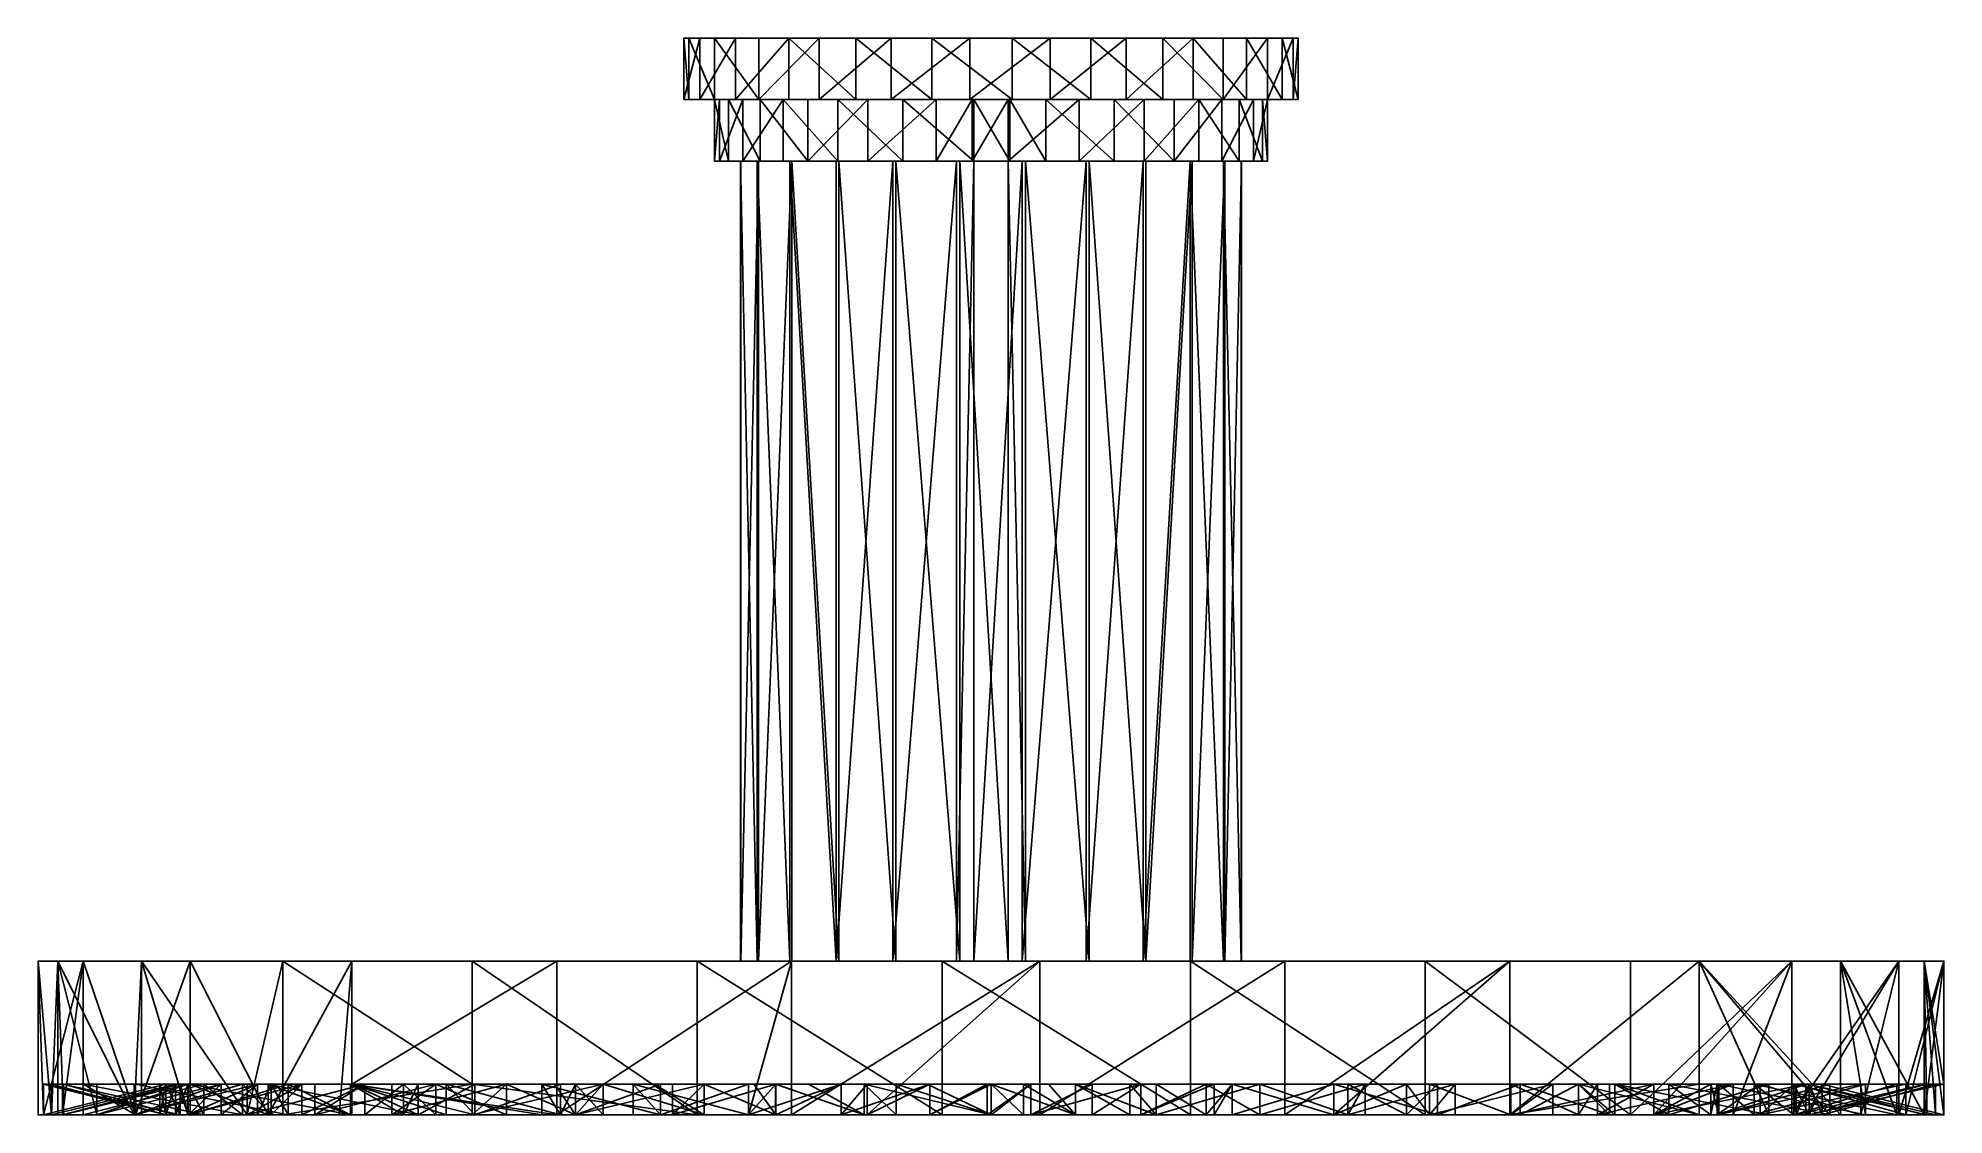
# Model space of a CAD drawing. Extents: x -15.8 to 15.2, y -17.4 to 0.1.
import ezdxf

# ---------------------------------------------------------------- set-up
doc = ezdxf.new("R2010")
doc.units = 0
doc.header["$MEASUREMENT"] = 0
doc.layers.add('LAYER14', color=7, linetype='CONTINUOUS')

msp = doc.modelspace()

# ---------------------------------------------------------------- linework, layer by layer
at = {"layer": 'LAYER14'}
for points in [[(-5.255, 0.123, 3.155), (-5.077, 0.123, 0.57), (-5.337, 0.123, 1.851), (-5.255, 0.123, 3.155)], [(-5.337, -0.879, 1.851), (-5.077, 0.123, 0.57), (-5.077, -0.879, 0.57), (-5.337, -0.879, 1.851)], [(-5.077, 0.123, 0.57), (-5.337, -0.879, 1.851), (-5.337, 0.123, 1.851), (-5.077, 0.123, 0.57)], [(-5.255, -0.879, 3.155), (-5.337, 0.123, 1.851), (-5.337, -0.879, 1.851), (-5.255, -0.879, 3.155)], [(-5.337, 0.123, 1.851), (-5.255, -0.879, 3.155), (-5.255, 0.123, 3.155), (-5.337, 0.123, 1.851)], [(-5.077, 0.123, 0.57), (-5.255, 0.123, 3.155), (-4.839, 0.123, 4.394), (-5.077, 0.123, 0.57)], [(-4.839, -0.879, 4.394), (-5.255, 0.123, 3.155), (-5.255, -0.879, 3.155), (-4.839, -0.879, 4.394)], [(-5.255, 0.123, 3.155), (-4.839, -0.879, 4.394), (-4.839, 0.123, 4.394), (-5.255, 0.123, 3.155)], [(-5.077, 0.123, 0.57), (-4.839, 0.123, 4.394), (-4.496, 0.123, -0.601), (-5.077, 0.123, 0.57)], [(-5.077, -0.879, 0.57), (-4.496, 0.123, -0.601), (-4.496, -0.879, -0.601), (-5.077, -0.879, 0.57)], [(-4.496, 0.123, -0.601), (-5.077, -0.879, 0.57), (-5.077, 0.123, 0.57), (-4.496, 0.123, -0.601)], [(-4.496, 0.123, -0.601), (-4.839, 0.123, 4.394), (-4.116, 0.123, 5.482), (-4.496, 0.123, -0.601)], [(-4.116, -0.879, 5.482), (-4.839, 0.123, 4.394), (-4.839, -0.879, 4.394), (-4.116, -0.879, 5.482)], [(-4.839, 0.123, 4.394), (-4.116, -0.879, 5.482), (-4.116, 0.123, 5.482), (-4.839, 0.123, 4.394)], [(-4.496, 0.123, -0.601), (-4.116, 0.123, 5.482), (-3.631, 0.123, -1.58), (-4.496, 0.123, -0.601)], [(-4.496, -0.879, -0.601), (-3.631, 0.123, -1.58), (-3.631, -0.879, -1.58), (-4.496, -0.879, -0.601)], [(-3.631, 0.123, -1.58), (-4.496, -0.879, -0.601), (-4.496, 0.123, -0.601), (-3.631, 0.123, -1.58)], [(-3.631, 0.123, -1.58), (-4.116, 0.123, 5.482), (-3.136, 0.123, 6.347), (-3.631, 0.123, -1.58)], [(-4.116, -0.879, 5.482), (-3.136, 0.123, 6.347), (-4.116, 0.123, 5.482), (-4.116, -0.879, 5.482)], [(-3.136, 0.123, 6.347), (-4.116, -0.879, 5.482), (-3.136, -0.879, 6.347), (-3.136, 0.123, 6.347)], [(-3.631, 0.123, -1.58), (-3.136, 0.123, 6.347), (-2.543, 0.123, -2.303), (-3.631, 0.123, -1.58)], [(-2.543, -0.879, -2.303), (-3.631, 0.123, -1.58), (-2.543, 0.123, -2.303), (-2.543, -0.879, -2.303)], [(-3.631, 0.123, -1.58), (-2.543, -0.879, -2.303), (-3.631, -0.879, -1.58), (-3.631, 0.123, -1.58)], [(-2.543, 0.123, -2.303), (-3.136, 0.123, 6.347), (-1.966, 0.123, 6.929), (-2.543, 0.123, -2.303)], [(-3.136, -0.879, 6.347), (-1.966, 0.123, 6.929), (-3.136, 0.123, 6.347), (-3.136, -0.879, 6.347)], [(-1.966, 0.123, 6.929), (-3.136, -0.879, 6.347), (-1.966, -0.879, 6.929), (-1.966, 0.123, 6.929)], [(-2.543, 0.123, -2.303), (-1.966, 0.123, 6.929), (-1.304, 0.123, -2.719), (-2.543, 0.123, -2.303)], [(-1.304, -0.879, -2.719), (-2.543, 0.123, -2.303), (-1.304, 0.123, -2.719), (-1.304, -0.879, -2.719)], [(-2.543, 0.123, -2.303), (-1.304, -0.879, -2.719), (-2.543, -0.879, -2.303), (-2.543, 0.123, -2.303)], [(-1.304, 0.123, -2.719), (-1.966, 0.123, 6.929), (-0.685, 0.123, 7.188), (-1.304, 0.123, -2.719)], [(-1.966, -0.879, 6.929), (-0.685, 0.123, 7.188), (-1.966, 0.123, 6.929), (-1.966, -0.879, 6.929)], [(-0.685, 0.123, 7.188), (-1.966, -0.879, 6.929), (-0.685, -0.879, 7.188), (-0.685, 0.123, 7.188)], [(-1.304, 0.123, -2.719), (-0.685, 0.123, 7.188), (0, 0.123, -2.8), (-1.304, 0.123, -2.719)], [(0, -0.879, -2.8), (-1.304, 0.123, -2.719), (0, 0.123, -2.8), (0, -0.879, -2.8)], [(-1.304, 0.123, -2.719), (0, -0.879, -2.8), (-1.304, -0.879, -2.719), (-1.304, 0.123, -2.719)], [(0, 0.123, -2.8), (-0.685, 0.123, 7.188), (0.619, 0.123, 7.106), (0, 0.123, -2.8)], [(-0.685, -0.879, 7.188), (0.619, 0.123, 7.106), (-0.685, 0.123, 7.188), (-0.685, -0.879, 7.188)], [(0.619, 0.123, 7.106), (-0.685, -0.879, 7.188), (0.619, -0.879, 7.106), (0.619, 0.123, 7.106)], [(0, 0.123, -2.8), (0.619, 0.123, 7.106), (1.281, 0.123, -2.541), (0, 0.123, -2.8)], [(1.281, -0.879, -2.541), (0, 0.123, -2.8), (1.281, 0.123, -2.541), (1.281, -0.879, -2.541)], [(0, 0.123, -2.8), (1.281, -0.879, -2.541), (0, -0.879, -2.8), (0, 0.123, -2.8)], [(1.281, 0.123, -2.541), (0.619, 0.123, 7.106), (1.858, 0.123, 6.69), (1.281, 0.123, -2.541)], [(0.619, -0.879, 7.106), (1.858, 0.123, 6.69), (0.619, 0.123, 7.106), (0.619, -0.879, 7.106)], [(1.858, 0.123, 6.69), (0.619, -0.879, 7.106), (1.858, -0.879, 6.69), (1.858, 0.123, 6.69)], [(1.281, 0.123, -2.541), (1.858, 0.123, 6.69), (2.451, 0.123, -1.96), (1.281, 0.123, -2.541)], [(2.451, -0.879, -1.96), (1.281, 0.123, -2.541), (2.451, 0.123, -1.96), (2.451, -0.879, -1.96)], [(1.281, 0.123, -2.541), (2.451, -0.879, -1.96), (1.281, -0.879, -2.541), (1.281, 0.123, -2.541)], [(2.451, 0.123, -1.96), (1.858, 0.123, 6.69), (2.946, 0.123, 5.967), (2.451, 0.123, -1.96)], [(1.858, -0.879, 6.69), (2.946, 0.123, 5.967), (1.858, 0.123, 6.69), (1.858, -0.879, 6.69)], [(2.946, 0.123, 5.967), (1.858, -0.879, 6.69), (2.946, -0.879, 5.967), (2.946, 0.123, 5.967)], [(2.451, 0.123, -1.96), (2.946, 0.123, 5.967), (3.431, 0.123, -1.095), (2.451, 0.123, -1.96)], [(3.431, -0.879, -1.095), (2.451, 0.123, -1.96), (3.431, 0.123, -1.095), (3.431, -0.879, -1.095)], [(2.451, 0.123, -1.96), (3.431, -0.879, -1.095), (2.451, -0.879, -1.96), (2.451, 0.123, -1.96)], [(3.431, 0.123, -1.095), (2.946, 0.123, 5.967), (3.811, 0.123, 4.987), (3.431, 0.123, -1.095)], [(2.946, 0.123, 5.967), (3.811, -0.879, 4.987), (3.811, 0.123, 4.987), (2.946, 0.123, 5.967)], [(3.811, -0.879, 4.987), (2.946, 0.123, 5.967), (2.946, -0.879, 5.967), (3.811, -0.879, 4.987)], [(3.431, 0.123, -1.095), (3.811, 0.123, 4.987), (4.154, 0.123, -0.007), (3.431, 0.123, -1.095)], [(4.154, 0.123, -0.007), (3.431, -0.879, -1.095), (3.431, 0.123, -1.095), (4.154, 0.123, -0.007)], [(3.431, -0.879, -1.095), (4.154, 0.123, -0.007), (4.154, -0.879, -0.007), (3.431, -0.879, -1.095)], [(4.154, 0.123, -0.007), (3.811, 0.123, 4.987), (4.393, 0.123, 3.817), (4.154, 0.123, -0.007)], [(3.811, 0.123, 4.987), (4.393, -0.879, 3.817), (4.393, 0.123, 3.817), (3.811, 0.123, 4.987)], [(4.393, -0.879, 3.817), (3.811, 0.123, 4.987), (3.811, -0.879, 4.987), (4.393, -0.879, 3.817)], [(4.154, 0.123, -0.007), (4.393, 0.123, 3.817), (4.57, 0.123, 1.232), (4.154, 0.123, -0.007)], [(4.57, 0.123, 1.232), (4.154, -0.879, -0.007), (4.154, 0.123, -0.007), (4.57, 0.123, 1.232)], [(4.154, -0.879, -0.007), (4.57, 0.123, 1.232), (4.57, -0.879, 1.232), (4.154, -0.879, -0.007)], [(4.57, 0.123, 1.232), (4.393, 0.123, 3.817), (4.652, 0.123, 2.536), (4.57, 0.123, 1.232)], [(4.393, 0.123, 3.817), (4.652, -0.879, 2.536), (4.652, 0.123, 2.536), (4.393, 0.123, 3.817)], [(4.652, -0.879, 2.536), (4.393, 0.123, 3.817), (4.393, -0.879, 3.817), (4.652, -0.879, 2.536)], [(4.652, 0.123, 2.536), (4.57, -0.879, 1.232), (4.57, 0.123, 1.232), (4.652, 0.123, 2.536)], [(4.57, -0.879, 1.232), (4.652, 0.123, 2.536), (4.652, -0.879, 2.536), (4.57, -0.879, 1.232)], [(-5.077, -0.879, 0.57), (-5.255, -0.879, 3.155), (-5.337, -0.879, 1.851), (-5.077, -0.879, 0.57)], [(-5.255, -0.879, 3.155), (-5.077, -0.879, 0.57), (-4.839, -0.879, 4.394), (-5.255, -0.879, 3.155)], [(-5.077, -0.879, 0.57), (-4.758, -0.879, 1.301), (-4.839, -0.879, 2.474), (-5.077, -0.879, 0.57)], [(-4.758, -0.879, 1.301), (-5.077, -0.879, 0.57), (-4.496, -0.879, -0.601), (-4.758, -0.879, 1.301)], [(-4.839, -0.879, 4.394), (-5.077, -0.879, 0.57), (-4.839, -0.879, 2.474), (-4.839, -0.879, 4.394)], [(-4.839, -0.879, 4.394), (-4.839, -0.879, 2.474), (-4.613, -0.879, 3.628), (-4.839, -0.879, 4.394)], [(-4.839, -0.879, 4.394), (-4.613, -0.879, 3.628), (-4.116, -0.879, 5.482), (-4.839, -0.879, 4.394)], [(-4.613, -1.88, 3.628), (-4.839, -0.879, 2.474), (-4.839, -1.88, 2.474), (-4.613, -1.88, 3.628)], [(-4.839, -0.879, 2.474), (-4.613, -1.88, 3.628), (-4.613, -0.879, 3.628), (-4.839, -0.879, 2.474)], [(-4.839, -1.88, 2.474), (-4.758, -0.879, 1.301), (-4.758, -1.88, 1.301), (-4.839, -1.88, 2.474)], [(-4.758, -0.879, 1.301), (-4.839, -1.88, 2.474), (-4.839, -0.879, 2.474), (-4.758, -0.879, 1.301)], [(-4.758, -0.879, 1.301), (-4.496, -0.879, -0.601), (-4.377, -0.879, 0.188), (-4.758, -0.879, 1.301)], [(-4.758, -1.88, 1.301), (-4.377, -0.879, 0.188), (-4.377, -1.88, 0.188), (-4.758, -1.88, 1.301)], [(-4.377, -0.879, 0.188), (-4.758, -1.88, 1.301), (-4.758, -0.879, 1.301), (-4.377, -0.879, 0.188)], [(-4.116, -0.879, 5.482), (-4.613, -0.879, 3.628), (-4.096, -0.879, 4.685), (-4.116, -0.879, 5.482)], [(-4.096, -1.88, 4.685), (-4.613, -0.879, 3.628), (-4.613, -1.88, 3.628), (-4.096, -1.88, 4.685)], [(-4.613, -0.879, 3.628), (-4.096, -1.88, 4.685), (-4.096, -0.879, 4.685), (-4.613, -0.879, 3.628)], [(-4.377, -0.879, 0.188), (-4.496, -0.879, -0.601), (-3.631, -0.879, -1.58), (-4.377, -0.879, 0.188)], [(-4.377, -0.879, 0.188), (-3.631, -0.879, -1.58), (-3.721, -0.879, -0.788), (-4.377, -0.879, 0.188)], [(-4.377, -1.88, 0.188), (-3.721, -0.879, -0.788), (-3.721, -1.88, -0.788), (-4.377, -1.88, 0.188)], [(-3.721, -0.879, -0.788), (-4.377, -1.88, 0.188), (-4.377, -0.879, 0.188), (-3.721, -0.879, -0.788)], [(-4.116, -0.879, 5.482), (-4.096, -0.879, 4.685), (-3.136, -0.879, 6.347), (-4.116, -0.879, 5.482)], [(-3.136, -0.879, 6.347), (-4.096, -0.879, 4.685), (-3.323, -0.879, 5.571), (-3.136, -0.879, 6.347)], [(-3.323, -1.88, 5.571), (-4.096, -0.879, 4.685), (-4.096, -1.88, 4.685), (-3.323, -1.88, 5.571)], [(-4.096, -0.879, 4.685), (-3.323, -1.88, 5.571), (-3.323, -0.879, 5.571), (-4.096, -0.879, 4.685)], [(-3.721, -0.879, -0.788), (-3.631, -0.879, -1.58), (-2.834, -0.879, -1.56), (-3.721, -0.879, -0.788)], [(-2.834, -1.88, -1.56), (-3.721, -0.879, -0.788), (-2.834, -0.879, -1.56), (-2.834, -1.88, -1.56)], [(-3.721, -0.879, -0.788), (-2.834, -1.88, -1.56), (-3.721, -1.88, -0.788), (-3.721, -0.879, -0.788)], [(-2.834, -0.879, -1.56), (-3.631, -0.879, -1.58), (-2.543, -0.879, -2.303), (-2.834, -0.879, -1.56)], [(-3.136, -0.879, 6.347), (-3.323, -0.879, 5.571), (-2.347, -0.879, 6.228), (-3.136, -0.879, 6.347)], [(-3.323, -1.88, 5.571), (-2.347, -0.879, 6.228), (-3.323, -0.879, 5.571), (-3.323, -1.88, 5.571)], [(-2.347, -0.879, 6.228), (-3.323, -1.88, 5.571), (-2.347, -1.88, 6.228), (-2.347, -0.879, 6.228)], [(-3.136, -0.879, 6.347), (-2.347, -0.879, 6.228), (-1.966, -0.879, 6.929), (-3.136, -0.879, 6.347)], [(-2.834, -0.879, -1.56), (-2.543, -0.879, -2.303), (-1.777, -0.879, -2.077), (-2.834, -0.879, -1.56)], [(-1.777, -1.88, -2.077), (-2.834, -0.879, -1.56), (-1.777, -0.879, -2.077), (-1.777, -1.88, -2.077)], [(-2.834, -0.879, -1.56), (-1.777, -1.88, -2.077), (-2.834, -1.88, -1.56), (-2.834, -0.879, -1.56)], [(-1.777, -0.879, -2.077), (-2.543, -0.879, -2.303), (-1.304, -0.879, -2.719), (-1.777, -0.879, -2.077)], [(-1.966, -0.879, 6.929), (-2.347, -0.879, 6.228), (-1.235, -0.879, 6.609), (-1.966, -0.879, 6.929)], [(-2.347, -1.88, 6.228), (-1.235, -0.879, 6.609), (-2.347, -0.879, 6.228), (-2.347, -1.88, 6.228)], [(-1.235, -0.879, 6.609), (-2.347, -1.88, 6.228), (-1.235, -1.88, 6.609), (-1.235, -0.879, 6.609)], [(-1.966, -0.879, 6.929), (-1.235, -0.879, 6.609), (-0.685, -0.879, 7.188), (-1.966, -0.879, 6.929)], [(-1.777, -0.879, -2.077), (-1.304, -0.879, -2.719), (-0.623, -0.879, -2.303), (-1.777, -0.879, -2.077)], [(-0.623, -1.88, -2.303), (-1.777, -0.879, -2.077), (-0.623, -0.879, -2.303), (-0.623, -1.88, -2.303)], [(-1.777, -0.879, -2.077), (-0.623, -1.88, -2.303), (-1.777, -1.88, -2.077), (-1.777, -0.879, -2.077)], [(-0.623, -0.879, -2.303), (-1.304, -0.879, -2.719), (0, -0.879, -2.8), (-0.623, -0.879, -2.303)], [(-0.685, -0.879, 7.188), (-1.235, -0.879, 6.609), (-0.648, -0.879, 6.649), (-0.685, -0.879, 7.188)], [(-1.235, -1.88, 6.609), (-0.648, -0.879, 6.649), (-1.235, -0.879, 6.609), (-1.235, -1.88, 6.609)], [(-0.648, -0.879, 6.649), (-1.235, -1.88, 6.609), (-0.648, -1.88, 6.649), (-0.648, -0.879, 6.649)], [(-0.685, -0.879, 7.188), (-0.648, -0.879, 6.649), (0.619, -0.879, 7.106), (-0.685, -0.879, 7.188)], [(0.619, -0.879, 7.106), (-0.648, -0.879, 6.649), (-0.062, -0.879, 6.69), (0.619, -0.879, 7.106)], [(-0.648, -1.88, 6.649), (-0.062, -0.879, 6.69), (-0.648, -0.879, 6.649), (-0.648, -1.88, 6.649)], [(-0.062, -0.879, 6.69), (-0.648, -1.88, 6.649), (-0.062, -1.88, 6.69), (-0.062, -0.879, 6.69)], [(-0.623, -0.879, -2.303), (0, -0.879, -2.8), (-0.037, -0.879, -2.263), (-0.623, -0.879, -2.303)], [(-0.037, -1.88, -2.263), (-0.623, -0.879, -2.303), (-0.037, -0.879, -2.263), (-0.037, -1.88, -2.263)], [(-0.623, -0.879, -2.303), (-0.037, -1.88, -2.263), (-0.623, -1.88, -2.303), (-0.623, -0.879, -2.303)], [(0.619, -0.879, 7.106), (-0.062, -0.879, 6.69), (1.092, -0.879, 6.464), (0.619, -0.879, 7.106)], [(-0.062, -1.88, 6.69), (1.092, -0.879, 6.464), (-0.062, -0.879, 6.69), (-0.062, -1.88, 6.69)], [(1.092, -0.879, 6.464), (-0.062, -1.88, 6.69), (1.092, -1.88, 6.464), (1.092, -0.879, 6.464)], [(-0.037, -0.879, -2.263), (0, -0.879, -2.8), (0.55, -0.879, -2.222), (-0.037, -0.879, -2.263)], [(0.55, -1.88, -2.222), (-0.037, -0.879, -2.263), (0.55, -0.879, -2.222), (0.55, -1.88, -2.222)], [(-0.037, -0.879, -2.263), (0.55, -1.88, -2.222), (-0.037, -1.88, -2.263), (-0.037, -0.879, -2.263)], [(0.55, -0.879, -2.222), (0, -0.879, -2.8), (1.281, -0.879, -2.541), (0.55, -0.879, -2.222)], [(0.55, -0.879, -2.222), (1.281, -0.879, -2.541), (1.663, -0.879, -1.841), (0.55, -0.879, -2.222)], [(1.663, -1.88, -1.841), (0.55, -0.879, -2.222), (1.663, -0.879, -1.841), (1.663, -1.88, -1.841)], [(0.55, -0.879, -2.222), (1.663, -1.88, -1.841), (0.55, -1.88, -2.222), (0.55, -0.879, -2.222)], [(0.619, -0.879, 7.106), (1.092, -0.879, 6.464), (1.858, -0.879, 6.69), (0.619, -0.879, 7.106)], [(1.858, -0.879, 6.69), (1.092, -0.879, 6.464), (2.149, -0.879, 5.947), (1.858, -0.879, 6.69)], [(1.092, -1.88, 6.464), (2.149, -0.879, 5.947), (1.092, -0.879, 6.464), (1.092, -1.88, 6.464)], [(2.149, -0.879, 5.947), (1.092, -1.88, 6.464), (2.149, -1.88, 5.947), (2.149, -0.879, 5.947)], [(1.663, -0.879, -1.841), (1.281, -0.879, -2.541), (2.451, -0.879, -1.96), (1.663, -0.879, -1.841)], [(1.663, -0.879, -1.841), (2.451, -0.879, -1.96), (2.638, -0.879, -1.185), (1.663, -0.879, -1.841)], [(2.638, -1.88, -1.185), (1.663, -0.879, -1.841), (2.638, -0.879, -1.185), (2.638, -1.88, -1.185)], [(1.663, -0.879, -1.841), (2.638, -1.88, -1.185), (1.663, -1.88, -1.841), (1.663, -0.879, -1.841)], [(1.858, -0.879, 6.69), (2.149, -0.879, 5.947), (2.946, -0.879, 5.967), (1.858, -0.879, 6.69)], [(2.946, -0.879, 5.967), (2.149, -0.879, 5.947), (3.036, -0.879, 5.174), (2.946, -0.879, 5.967)], [(2.149, -1.88, 5.947), (3.036, -0.879, 5.174), (2.149, -0.879, 5.947), (2.149, -1.88, 5.947)], [(3.036, -0.879, 5.174), (2.149, -1.88, 5.947), (3.036, -1.88, 5.174), (3.036, -0.879, 5.174)], [(2.638, -0.879, -1.185), (2.451, -0.879, -1.96), (3.431, -0.879, -1.095), (2.638, -0.879, -1.185)], [(2.638, -0.879, -1.185), (3.431, -0.879, -1.095), (3.411, -0.879, -0.298), (2.638, -0.879, -1.185)], [(3.411, -0.879, -0.298), (2.638, -1.88, -1.185), (2.638, -0.879, -1.185), (3.411, -0.879, -0.298)], [(2.638, -1.88, -1.185), (3.411, -0.879, -0.298), (3.411, -1.88, -0.298), (2.638, -1.88, -1.185)], [(2.946, -0.879, 5.967), (3.036, -0.879, 5.174), (3.811, -0.879, 4.987), (2.946, -0.879, 5.967)], [(3.811, -0.879, 4.987), (3.036, -0.879, 5.174), (3.692, -0.879, 4.198), (3.811, -0.879, 4.987)], [(3.036, -0.879, 5.174), (3.692, -1.88, 4.198), (3.692, -0.879, 4.198), (3.036, -0.879, 5.174)], [(3.692, -1.88, 4.198), (3.036, -0.879, 5.174), (3.036, -1.88, 5.174), (3.692, -1.88, 4.198)], [(3.411, -0.879, -0.298), (3.431, -0.879, -1.095), (3.928, -0.879, 0.758), (3.411, -0.879, -0.298)], [(3.928, -0.879, 0.758), (3.411, -1.88, -0.298), (3.411, -0.879, -0.298), (3.928, -0.879, 0.758)], [(3.411, -1.88, -0.298), (3.928, -0.879, 0.758), (3.928, -1.88, 0.758), (3.411, -1.88, -0.298)], [(3.928, -0.879, 0.758), (3.431, -0.879, -1.095), (4.154, -0.879, -0.007), (3.928, -0.879, 0.758)], [(3.811, -0.879, 4.987), (3.692, -0.879, 4.198), (4.073, -0.879, 3.086), (3.811, -0.879, 4.987)], [(3.692, -0.879, 4.198), (4.073, -1.88, 3.086), (4.073, -0.879, 3.086), (3.692, -0.879, 4.198)], [(4.073, -1.88, 3.086), (3.692, -0.879, 4.198), (3.692, -1.88, 4.198), (4.073, -1.88, 3.086)], [(3.811, -0.879, 4.987), (4.073, -0.879, 3.086), (4.393, -0.879, 3.817), (3.811, -0.879, 4.987)], [(3.928, -0.879, 0.758), (4.154, -0.879, -0.007), (4.154, -0.879, 1.913), (3.928, -0.879, 0.758)], [(4.154, -0.879, 1.913), (3.928, -1.88, 0.758), (3.928, -0.879, 0.758), (4.154, -0.879, 1.913)], [(3.928, -1.88, 0.758), (4.154, -0.879, 1.913), (4.154, -1.88, 1.913), (3.928, -1.88, 0.758)], [(4.393, -0.879, 3.817), (4.073, -0.879, 3.086), (4.154, -0.879, 1.913), (4.393, -0.879, 3.817)], [(4.073, -0.879, 3.086), (4.154, -1.88, 1.913), (4.154, -0.879, 1.913), (4.073, -0.879, 3.086)], [(4.154, -1.88, 1.913), (4.073, -0.879, 3.086), (4.073, -1.88, 3.086), (4.154, -1.88, 1.913)], [(4.154, -0.879, 1.913), (4.154, -0.879, -0.007), (4.57, -0.879, 1.232), (4.154, -0.879, 1.913)], [(4.154, -0.879, 1.913), (4.57, -0.879, 1.232), (4.393, -0.879, 3.817), (4.154, -0.879, 1.913)], [(4.393, -0.879, 3.817), (4.57, -0.879, 1.232), (4.652, -0.879, 2.536), (4.393, -0.879, 3.817)], [(-4.758, -1.88, 1.301), (-4.613, -1.88, 3.628), (-4.839, -1.88, 2.474), (-4.758, -1.88, 1.301)], [(-4.613, -1.88, 3.628), (-4.758, -1.88, 1.301), (-4.377, -1.88, 0.188), (-4.613, -1.88, 3.628)], [(-4.613, -1.88, 3.628), (-4.377, -1.88, 0.188), (-4.409, -1.88, 1.632), (-4.613, -1.88, 3.628)], [(-4.613, -1.88, 3.628), (-4.409, -1.88, 1.632), (-4.415, -1.88, 2.703), (-4.613, -1.88, 3.628)], [(-4.415, -1.88, 2.703), (-4.096, -1.88, 4.685), (-4.613, -1.88, 3.628), (-4.415, -1.88, 2.703)], [(-4.096, -1.88, 4.685), (-4.415, -1.88, 2.703), (-4.145, -1.88, 3.74), (-4.096, -1.88, 4.685)], [(-4.145, -14.895, 3.74), (-4.415, -1.88, 2.703), (-4.415, -14.895, 2.703), (-4.145, -14.895, 3.74)], [(-4.415, -1.88, 2.703), (-4.145, -14.895, 3.74), (-4.145, -1.88, 3.74), (-4.415, -1.88, 2.703)], [(-4.415, -14.895, 2.703), (-4.409, -1.88, 1.632), (-4.409, -14.895, 1.632), (-4.415, -14.895, 2.703)], [(-4.409, -1.88, 1.632), (-4.415, -14.895, 2.703), (-4.415, -1.88, 2.703), (-4.409, -1.88, 1.632)], [(-4.409, -1.88, 1.632), (-4.377, -1.88, 0.188), (-4.125, -1.88, 0.599), (-4.409, -1.88, 1.632)], [(-4.409, -14.895, 1.632), (-4.125, -1.88, 0.599), (-4.125, -14.895, 0.599), (-4.409, -14.895, 1.632)], [(-4.125, -1.88, 0.599), (-4.409, -14.895, 1.632), (-4.409, -1.88, 1.632), (-4.125, -1.88, 0.599)], [(-4.125, -1.88, 0.599), (-4.377, -1.88, 0.188), (-3.721, -1.88, -0.788), (-4.125, -1.88, 0.599)], [(-4.096, -1.88, 4.685), (-4.145, -1.88, 3.74), (-3.615, -1.88, 4.671), (-4.096, -1.88, 4.685)], [(-3.615, -14.895, 4.671), (-4.145, -1.88, 3.74), (-4.145, -14.895, 3.74), (-3.615, -14.895, 4.671)], [(-4.145, -1.88, 3.74), (-3.615, -14.895, 4.671), (-3.615, -1.88, 4.671), (-4.145, -1.88, 3.74)], [(-4.125, -1.88, 0.599), (-3.721, -1.88, -0.788), (-3.583, -1.88, -0.326), (-4.125, -1.88, 0.599)], [(-4.125, -14.895, 0.599), (-3.583, -1.88, -0.326), (-3.583, -14.895, -0.326), (-4.125, -14.895, 0.599)], [(-3.583, -1.88, -0.326), (-4.125, -14.895, 0.599), (-4.125, -1.88, 0.599), (-3.583, -1.88, -0.326)], [(-4.096, -1.88, 4.685), (-3.615, -1.88, 4.671), (-3.323, -1.88, 5.571), (-4.096, -1.88, 4.685)], [(-3.583, -1.88, -0.326), (-3.721, -1.88, -0.788), (-2.834, -1.88, -1.56), (-3.583, -1.88, -0.326)], [(-3.323, -1.88, 5.571), (-3.615, -1.88, 4.671), (-2.862, -1.88, 5.434), (-3.323, -1.88, 5.571)], [(-2.862, -14.895, 5.434), (-3.615, -1.88, 4.671), (-3.615, -14.895, 4.671), (-2.862, -14.895, 5.434)], [(-3.615, -1.88, 4.671), (-2.862, -14.895, 5.434), (-2.862, -1.88, 5.434), (-3.615, -1.88, 4.671)], [(-3.583, -1.88, -0.326), (-2.834, -1.88, -1.56), (-2.82, -1.88, -1.079), (-3.583, -1.88, -0.326)], [(-2.82, -14.895, -1.079), (-3.583, -1.88, -0.326), (-2.82, -1.88, -1.079), (-2.82, -14.895, -1.079)], [(-3.583, -1.88, -0.326), (-2.82, -14.895, -1.079), (-3.583, -14.895, -0.326), (-3.583, -1.88, -0.326)], [(-3.323, -1.88, 5.571), (-2.862, -1.88, 5.434), (-2.347, -1.88, 6.228), (-3.323, -1.88, 5.571)], [(-2.347, -1.88, 6.228), (-2.862, -1.88, 5.434), (-1.938, -1.88, 5.976), (-2.347, -1.88, 6.228)], [(-2.862, -14.895, 5.434), (-1.938, -1.88, 5.976), (-2.862, -1.88, 5.434), (-2.862, -14.895, 5.434)], [(-1.938, -1.88, 5.976), (-2.862, -14.895, 5.434), (-1.938, -14.895, 5.976), (-1.938, -1.88, 5.976)], [(-2.82, -1.88, -1.079), (-2.834, -1.88, -1.56), (-1.777, -1.88, -2.077), (-2.82, -1.88, -1.079)], [(-2.82, -1.88, -1.079), (-1.777, -1.88, -2.077), (-1.889, -1.88, -1.609), (-2.82, -1.88, -1.079)], [(-1.889, -14.895, -1.609), (-2.82, -1.88, -1.079), (-1.889, -1.88, -1.609), (-1.889, -14.895, -1.609)], [(-2.82, -1.88, -1.079), (-1.889, -14.895, -1.609), (-2.82, -14.895, -1.079), (-2.82, -1.88, -1.079)], [(-2.347, -1.88, 6.228), (-1.938, -1.88, 5.976), (-1.235, -1.88, 6.609), (-2.347, -1.88, 6.228)], [(-1.235, -1.88, 6.609), (-1.938, -1.88, 5.976), (-0.904, -1.88, 6.259), (-1.235, -1.88, 6.609)], [(-1.938, -14.895, 5.976), (-0.904, -1.88, 6.259), (-1.938, -1.88, 5.976), (-1.938, -14.895, 5.976)], [(-0.904, -1.88, 6.259), (-1.938, -14.895, 5.976), (-0.904, -14.895, 6.259), (-0.904, -1.88, 6.259)], [(-1.889, -1.88, -1.609), (-1.777, -1.88, -2.077), (-0.852, -1.88, -1.879), (-1.889, -1.88, -1.609)], [(-0.852, -14.895, -1.879), (-1.889, -1.88, -1.609), (-0.852, -1.88, -1.879), (-0.852, -14.895, -1.879)], [(-1.889, -1.88, -1.609), (-0.852, -14.895, -1.879), (-1.889, -14.895, -1.609), (-1.889, -1.88, -1.609)], [(-0.852, -1.88, -1.879), (-1.777, -1.88, -2.077), (-0.623, -1.88, -2.303), (-0.852, -1.88, -1.879)], [(-1.235, -1.88, 6.609), (-0.904, -1.88, 6.259), (-0.648, -1.88, 6.649), (-1.235, -1.88, 6.609)], [(-0.648, -1.88, 6.649), (-0.904, -1.88, 6.259), (-0.622, -1.88, 6.261), (-0.648, -1.88, 6.649)], [(-0.904, -14.895, 6.259), (-0.622, -1.88, 6.261), (-0.904, -1.88, 6.259), (-0.904, -14.895, 6.259)], [(-0.622, -1.88, 6.261), (-0.904, -14.895, 6.259), (-0.622, -14.895, 6.261), (-0.622, -1.88, 6.261)], [(-0.852, -1.88, -1.879), (-0.623, -1.88, -2.303), (-0.063, -1.88, -1.875), (-0.852, -1.88, -1.879)], [(-0.063, -14.895, -1.875), (-0.852, -1.88, -1.879), (-0.063, -1.88, -1.875), (-0.063, -14.895, -1.875)], [(-0.852, -1.88, -1.879), (-0.063, -14.895, -1.875), (-0.852, -14.895, -1.879), (-0.852, -1.88, -1.879)], [(-0.648, -1.88, 6.649), (-0.622, -1.88, 6.261), (-0.062, -1.88, 6.69), (-0.648, -1.88, 6.649)], [(-0.063, -1.88, -1.875), (-0.623, -1.88, -2.303), (-0.037, -1.88, -2.263), (-0.063, -1.88, -1.875)], [(-0.062, -1.88, 6.69), (-0.622, -1.88, 6.261), (0.167, -1.88, 6.267), (-0.062, -1.88, 6.69)], [(-0.622, -14.895, 6.261), (0.167, -1.88, 6.267), (-0.622, -1.88, 6.261), (-0.622, -14.895, 6.261)], [(0.167, -1.88, 6.267), (-0.622, -14.895, 6.261), (0.167, -14.895, 6.267), (0.167, -1.88, 6.267)], [(-0.063, -1.88, -1.875), (-0.037, -1.88, -2.263), (0.219, -1.88, -1.873), (-0.063, -1.88, -1.875)], [(0.219, -14.895, -1.873), (-0.063, -1.88, -1.875), (0.219, -1.88, -1.873), (0.219, -14.895, -1.873)], [(-0.063, -1.88, -1.875), (0.219, -14.895, -1.873), (-0.063, -14.895, -1.875), (-0.063, -1.88, -1.875)], [(-0.062, -1.88, 6.69), (0.167, -1.88, 6.267), (1.092, -1.88, 6.464), (-0.062, -1.88, 6.69)], [(0.219, -1.88, -1.873), (-0.037, -1.88, -2.263), (0.55, -1.88, -2.222), (0.219, -1.88, -1.873)], [(1.092, -1.88, 6.464), (0.167, -1.88, 6.267), (1.204, -1.88, 5.996), (1.092, -1.88, 6.464)], [(0.167, -14.895, 6.267), (1.204, -1.88, 5.996), (0.167, -1.88, 6.267), (0.167, -14.895, 6.267)], [(1.204, -1.88, 5.996), (0.167, -14.895, 6.267), (1.204, -14.895, 5.996), (1.204, -1.88, 5.996)], [(0.219, -1.88, -1.873), (0.55, -1.88, -2.222), (1.253, -1.88, -1.589), (0.219, -1.88, -1.873)], [(1.253, -14.895, -1.589), (0.219, -1.88, -1.873), (1.253, -1.88, -1.589), (1.253, -14.895, -1.589)], [(0.219, -1.88, -1.873), (1.253, -14.895, -1.589), (0.219, -14.895, -1.873), (0.219, -1.88, -1.873)], [(1.253, -1.88, -1.589), (0.55, -1.88, -2.222), (1.663, -1.88, -1.841), (1.253, -1.88, -1.589)], [(1.092, -1.88, 6.464), (1.204, -1.88, 5.996), (2.149, -1.88, 5.947), (1.092, -1.88, 6.464)], [(2.149, -1.88, 5.947), (1.204, -1.88, 5.996), (2.135, -1.88, 5.466), (2.149, -1.88, 5.947)], [(1.204, -14.895, 5.996), (2.135, -1.88, 5.466), (1.204, -1.88, 5.996), (1.204, -14.895, 5.996)], [(2.135, -1.88, 5.466), (1.204, -14.895, 5.996), (2.135, -14.895, 5.466), (2.135, -1.88, 5.466)], [(1.253, -1.88, -1.589), (1.663, -1.88, -1.841), (2.177, -1.88, -1.047), (1.253, -1.88, -1.589)], [(2.177, -14.895, -1.047), (1.253, -1.88, -1.589), (2.177, -1.88, -1.047), (2.177, -14.895, -1.047)], [(1.253, -1.88, -1.589), (2.177, -14.895, -1.047), (1.253, -14.895, -1.589), (1.253, -1.88, -1.589)], [(2.177, -1.88, -1.047), (1.663, -1.88, -1.841), (2.638, -1.88, -1.185), (2.177, -1.88, -1.047)], [(2.149, -1.88, 5.947), (2.135, -1.88, 5.466), (2.898, -1.88, 4.713), (2.149, -1.88, 5.947)], [(2.135, -14.895, 5.466), (2.898, -1.88, 4.713), (2.135, -1.88, 5.466), (2.135, -14.895, 5.466)], [(2.898, -1.88, 4.713), (2.135, -14.895, 5.466), (2.898, -14.895, 4.713), (2.898, -1.88, 4.713)], [(2.149, -1.88, 5.947), (2.898, -1.88, 4.713), (3.036, -1.88, 5.174), (2.149, -1.88, 5.947)], [(2.177, -1.88, -1.047), (2.638, -1.88, -1.185), (2.93, -1.88, -0.284), (2.177, -1.88, -1.047)], [(2.93, -1.88, -0.284), (2.177, -14.895, -1.047), (2.177, -1.88, -1.047), (2.93, -1.88, -0.284)], [(2.177, -14.895, -1.047), (2.93, -1.88, -0.284), (2.93, -14.895, -0.284), (2.177, -14.895, -1.047)], [(2.93, -1.88, -0.284), (2.638, -1.88, -1.185), (3.411, -1.88, -0.298), (2.93, -1.88, -0.284)], [(3.036, -1.88, 5.174), (2.898, -1.88, 4.713), (3.44, -1.88, 3.789), (3.036, -1.88, 5.174)], [(2.898, -1.88, 4.713), (3.44, -14.895, 3.789), (3.44, -1.88, 3.789), (2.898, -1.88, 4.713)], [(3.44, -14.895, 3.789), (2.898, -1.88, 4.713), (2.898, -14.895, 4.713), (3.44, -14.895, 3.789)], [(2.93, -1.88, -0.284), (3.411, -1.88, -0.298), (3.46, -1.88, 0.647), (2.93, -1.88, -0.284)], [(3.46, -1.88, 0.647), (2.93, -14.895, -0.284), (2.93, -1.88, -0.284), (3.46, -1.88, 0.647)], [(2.93, -14.895, -0.284), (3.46, -1.88, 0.647), (3.46, -14.895, 0.647), (2.93, -14.895, -0.284)], [(3.036, -1.88, 5.174), (3.44, -1.88, 3.789), (3.692, -1.88, 4.198), (3.036, -1.88, 5.174)], [(3.46, -1.88, 0.647), (3.411, -1.88, -0.298), (3.928, -1.88, 0.758), (3.46, -1.88, 0.647)], [(3.692, -1.88, 4.198), (3.44, -1.88, 3.789), (3.724, -1.88, 2.755), (3.692, -1.88, 4.198)], [(3.44, -1.88, 3.789), (3.724, -14.895, 2.755), (3.724, -1.88, 2.755), (3.44, -1.88, 3.789)], [(3.724, -14.895, 2.755), (3.44, -1.88, 3.789), (3.44, -14.895, 3.789), (3.724, -14.895, 2.755)], [(3.46, -1.88, 0.647), (3.928, -1.88, 0.758), (3.73, -1.88, 1.684), (3.46, -1.88, 0.647)], [(3.73, -1.88, 1.684), (3.46, -14.895, 0.647), (3.46, -1.88, 0.647), (3.73, -1.88, 1.684)], [(3.46, -14.895, 0.647), (3.73, -1.88, 1.684), (3.73, -14.895, 1.684), (3.46, -14.895, 0.647)], [(3.692, -1.88, 4.198), (3.724, -1.88, 2.755), (4.073, -1.88, 3.086), (3.692, -1.88, 4.198)], [(4.073, -1.88, 3.086), (3.724, -1.88, 2.755), (3.73, -1.88, 1.684), (4.073, -1.88, 3.086)], [(3.724, -1.88, 2.755), (3.73, -14.895, 1.684), (3.73, -1.88, 1.684), (3.724, -1.88, 2.755)], [(3.73, -14.895, 1.684), (3.724, -1.88, 2.755), (3.724, -14.895, 2.755), (3.73, -14.895, 1.684)], [(4.073, -1.88, 3.086), (3.73, -1.88, 1.684), (3.928, -1.88, 0.758), (4.073, -1.88, 3.086)], [(4.073, -1.88, 3.086), (3.928, -1.88, 0.758), (4.154, -1.88, 1.913), (4.073, -1.88, 3.086)], [(-15.107, -14.895, 6.97), (-15.517, -14.895, -1.052), (-15.84, -14.895, 2.986), (-15.107, -14.895, 6.97)], [(-15.754, -17.397, 3.452), (-15.84, -14.895, 2.986), (-15.84, -17.397, 2.986), (-15.754, -17.397, 3.452)], [(-15.84, -14.895, 2.986), (-15.754, -17.397, 3.452), (-15.107, -14.895, 6.97), (-15.84, -14.895, 2.986)], [(-15.517, -14.895, -1.052), (-15.622, -17.397, 0.258), (-15.84, -14.895, 2.986), (-15.517, -14.895, -1.052)], [(-15.84, -14.895, 2.986), (-15.622, -17.397, 0.258), (-15.754, -17.397, 1.913), (-15.84, -14.895, 2.986)], [(-15.84, -14.895, 2.986), (-15.754, -17.397, 1.913), (-15.84, -17.397, 2.986), (-15.84, -14.895, 2.986)], [(-15.107, -14.895, 6.97), (-15.754, -17.397, 3.452), (-15.441, -17.397, 5.151), (-15.107, -14.895, 6.97)], [(-15.622, -17.397, 0.258), (-15.517, -14.895, -1.052), (-15.517, -17.397, -1.052), (-15.622, -17.397, 0.258)], [(-15.517, -14.895, -1.052), (-15.107, -14.895, 6.97), (-14.16, -14.895, -4.869), (-15.517, -14.895, -1.052)], [(-14.16, -14.895, -4.869), (-14.278, -17.397, -4.536), (-15.517, -14.895, -1.052), (-14.16, -14.895, -4.869)], [(-15.517, -14.895, -1.052), (-14.278, -17.397, -4.536), (-14.885, -17.397, -2.831), (-15.517, -14.895, -1.052)], [(-15.517, -14.895, -1.052), (-14.885, -17.397, -2.831), (-15.427, -17.397, -1.305), (-15.517, -14.895, -1.052)], [(-15.517, -14.895, -1.052), (-15.427, -17.397, -1.305), (-15.517, -17.397, -1.052), (-15.517, -14.895, -1.052)], [(-15.107, -14.895, 6.97), (-15.441, -17.397, 5.151), (-15.107, -17.397, 6.97), (-15.107, -14.895, 6.97)], [(-14.16, -14.895, -4.869), (-15.107, -14.895, 6.97), (-13.367, -14.895, 10.628), (-14.16, -14.895, -4.869)], [(-15.107, -16.897, 6.97), (-14.256, -17.397, 8.759), (-15.107, -14.895, 6.97), (-15.107, -16.897, 6.97)], [(-15.107, -14.895, 6.97), (-14.256, -17.397, 8.759), (-13.367, -14.895, 10.628), (-15.107, -14.895, 6.97)], [(-15.107, -14.895, 6.97), (-15.107, -17.397, 6.97), (-15.107, -16.897, 6.97), (-15.107, -14.895, 6.97)], [(-14.278, -17.397, -4.536), (-14.16, -14.895, -4.869), (-14.16, -17.397, -4.869), (-14.278, -17.397, -4.536)], [(-13.367, -14.895, 10.628), (-14.256, -17.397, 8.759), (-13.367, -17.397, 10.628), (-13.367, -14.895, 10.628)], [(-14.16, -14.895, -4.869), (-13.367, -14.895, 10.628), (-11.861, -14.895, -8.205), (-14.16, -14.895, -4.869)], [(-11.861, -14.895, -8.205), (-12.441, -17.397, -7.363), (-14.16, -14.895, -4.869), (-11.861, -14.895, -8.205)], [(-14.16, -14.895, -4.869), (-12.441, -17.397, -7.363), (-13.403, -17.397, -5.967), (-14.16, -14.895, -4.869)], [(-14.16, -14.895, -4.869), (-13.403, -17.397, -5.967), (-14.16, -17.397, -4.869), (-14.16, -14.895, -4.869)], [(-11.861, -14.895, -8.205), (-13.367, -14.895, 10.628), (-10.74, -14.895, 13.712), (-11.861, -14.895, -8.205)], [(-13.367, -16.897, 10.628), (-12.097, -17.397, 12.12), (-13.367, -14.895, 10.628), (-13.367, -16.897, 10.628)], [(-13.367, -14.895, 10.628), (-12.097, -17.397, 12.12), (-10.74, -14.895, 13.712), (-13.367, -14.895, 10.628)], [(-13.367, -14.895, 10.628), (-13.367, -17.397, 10.628), (-13.367, -16.897, 10.628), (-13.367, -14.895, 10.628)], [(-12.441, -17.397, -7.363), (-11.861, -14.895, -8.205), (-11.861, -17.397, -8.205), (-12.441, -17.397, -7.363)], [(-10.74, -14.895, 13.712), (-12.097, -17.397, 12.12), (-10.945, -17.397, 13.472), (-10.74, -14.895, 13.712)], [(-11.861, -14.895, -8.205), (-10.74, -14.895, 13.712), (-8.778, -14.895, -10.832), (-11.861, -14.895, -8.205)], [(-8.778, -16.897, -10.832), (-11.861, -14.895, -8.205), (-8.778, -14.895, -10.832), (-8.778, -16.897, -10.832)], [(-11.861, -14.895, -8.205), (-8.778, -16.897, -10.832), (-11.861, -17.397, -8.205), (-11.861, -14.895, -8.205)], [(-10.74, -14.895, 13.712), (-10.945, -17.397, 13.472), (-10.74, -17.397, 13.712), (-10.74, -14.895, 13.712)], [(-8.778, -14.895, -10.832), (-10.74, -14.895, 13.712), (-7.405, -14.895, 16.011), (-8.778, -14.895, -10.832)], [(-10.74, -16.897, 13.712), (-7.405, -14.895, 16.011), (-10.74, -14.895, 13.712), (-10.74, -16.897, 13.712)], [(-7.405, -14.895, 16.011), (-10.74, -16.897, 13.712), (-7.405, -17.397, 16.011), (-7.405, -14.895, 16.011)], [(-10.74, -14.895, 13.712), (-10.74, -17.397, 13.712), (-10.74, -16.897, 13.712), (-10.74, -14.895, 13.712)], [(-8.778, -14.895, -10.832), (-7.405, -14.895, 16.011), (-5.119, -14.895, -12.571), (-8.778, -14.895, -10.832)], [(-5.119, -17.397, -12.571), (-8.778, -14.895, -10.832), (-5.119, -14.895, -12.571), (-5.119, -17.397, -12.571)], [(-8.778, -14.895, -10.832), (-5.119, -17.397, -12.571), (-8.778, -16.897, -10.832), (-8.778, -14.895, -10.832)], [(-5.119, -14.895, -12.571), (-7.405, -14.895, 16.011), (-4.415, -14.895, 2.703), (-5.119, -14.895, -12.571)], [(-4.415, -14.895, 2.703), (-7.405, -14.895, 16.011), (-3.588, -14.895, 17.368), (-4.415, -14.895, 2.703)], [(-7.405, -17.397, 16.011), (-3.588, -14.895, 17.368), (-7.405, -14.895, 16.011), (-7.405, -17.397, 16.011)], [(-3.588, -14.895, 17.368), (-7.405, -17.397, 16.011), (-4.287, -17.397, 17.12), (-3.588, -14.895, 17.368)], [(-5.119, -14.895, -12.571), (-4.409, -14.895, 1.632), (-1.135, -14.895, -13.304), (-5.119, -14.895, -12.571)], [(-4.409, -14.895, 1.632), (-5.119, -14.895, -12.571), (-4.415, -14.895, 2.703), (-4.409, -14.895, 1.632)], [(-1.135, -17.397, -13.304), (-5.119, -14.895, -12.571), (-1.135, -14.895, -13.304), (-1.135, -17.397, -13.304)], [(-5.119, -14.895, -12.571), (-1.135, -17.397, -13.304), (-5.119, -17.397, -12.571), (-5.119, -14.895, -12.571)], [(-4.415, -14.895, 2.703), (-3.588, -14.895, 17.368), (-4.145, -14.895, 3.74), (-4.415, -14.895, 2.703)], [(-1.135, -14.895, -13.304), (-4.409, -14.895, 1.632), (-4.125, -14.895, 0.599), (-1.135, -14.895, -13.304)], [(-3.588, -17.397, 17.368), (-3.588, -14.895, 17.368), (-4.287, -17.397, 17.12), (-3.588, -17.397, 17.368)], [(-4.145, -14.895, 3.74), (-3.588, -14.895, 17.368), (-3.615, -14.895, 4.671), (-4.145, -14.895, 3.74)], [(-1.135, -14.895, -13.304), (-4.125, -14.895, 0.599), (-3.583, -14.895, -0.326), (-1.135, -14.895, -13.304)], [(-3.615, -14.895, 4.671), (-3.588, -14.895, 17.368), (-2.862, -14.895, 5.434), (-3.615, -14.895, 4.671)], [(-2.862, -14.895, 5.434), (-3.588, -14.895, 17.368), (0.45, -14.895, 17.691), (-2.862, -14.895, 5.434)], [(-3.588, -17.397, 17.368), (0.45, -14.895, 17.691), (-3.588, -14.895, 17.368), (-3.588, -17.397, 17.368)], [(0.45, -14.895, 17.691), (-3.588, -17.397, 17.368), (-2.354, -17.397, 17.467), (0.45, -14.895, 17.691)], [(-1.135, -14.895, -13.304), (-3.583, -14.895, -0.326), (-2.82, -14.895, -1.079), (-1.135, -14.895, -13.304)], [(-2.862, -14.895, 5.434), (0.45, -14.895, 17.691), (-1.938, -14.895, 5.976), (-2.862, -14.895, 5.434)], [(-1.135, -14.895, -13.304), (-2.82, -14.895, -1.079), (-1.889, -14.895, -1.609), (-1.135, -14.895, -13.304)], [(-2.354, -17.397, 17.467), (0.45, -17.397, 17.691), (0.45, -14.895, 17.691), (-2.354, -17.397, 17.467)], [(-1.938, -14.895, 5.976), (0.45, -14.895, 17.691), (-0.904, -14.895, 6.259), (-1.938, -14.895, 5.976)], [(-1.135, -14.895, -13.304), (-1.889, -14.895, -1.609), (-0.852, -14.895, -1.879), (-1.135, -14.895, -13.304)], [(-1.135, -14.895, -13.304), (-0.852, -14.895, -1.879), (2.903, -14.895, -12.981), (-1.135, -14.895, -13.304)], [(2.903, -17.397, -12.981), (-1.135, -14.895, -13.304), (2.903, -14.895, -12.981), (2.903, -17.397, -12.981)], [(-1.135, -14.895, -13.304), (2.903, -17.397, -12.981), (-1.135, -17.397, -13.304), (-1.135, -14.895, -13.304)], [(-0.904, -14.895, 6.259), (0.45, -14.895, 17.691), (-0.622, -14.895, 6.261), (-0.904, -14.895, 6.259)], [(2.903, -14.895, -12.981), (-0.852, -14.895, -1.879), (-0.063, -14.895, -1.875), (2.903, -14.895, -12.981)], [(-0.622, -14.895, 6.261), (0.45, -14.895, 17.691), (0.167, -14.895, 6.267), (-0.622, -14.895, 6.261)], [(2.903, -14.895, -12.981), (-0.063, -14.895, -1.875), (0.219, -14.895, -1.873), (2.903, -14.895, -12.981)], [(0.167, -14.895, 6.267), (0.45, -14.895, 17.691), (1.204, -14.895, 5.996), (0.167, -14.895, 6.267)], [(2.903, -14.895, -12.981), (0.219, -14.895, -1.873), (1.253, -14.895, -1.589), (2.903, -14.895, -12.981)], [(1.204, -14.895, 5.996), (0.45, -14.895, 17.691), (4.434, -14.895, 16.958), (1.204, -14.895, 5.996)], [(0.45, -17.397, 17.691), (4.434, -14.895, 16.958), (0.45, -14.895, 17.691), (0.45, -17.397, 17.691)], [(4.434, -14.895, 16.958), (0.45, -17.397, 17.691), (4.434, -17.397, 16.958), (4.434, -14.895, 16.958)], [(1.204, -14.895, 5.996), (4.434, -14.895, 16.958), (2.135, -14.895, 5.466), (1.204, -14.895, 5.996)], [(2.903, -14.895, -12.981), (1.253, -14.895, -1.589), (2.177, -14.895, -1.047), (2.903, -14.895, -12.981)], [(2.135, -14.895, 5.466), (4.434, -14.895, 16.958), (2.898, -14.895, 4.713), (2.135, -14.895, 5.466)], [(2.903, -14.895, -12.981), (2.177, -14.895, -1.047), (2.93, -14.895, -0.284), (2.903, -14.895, -12.981)], [(2.898, -14.895, 4.713), (4.434, -14.895, 16.958), (3.44, -14.895, 3.789), (2.898, -14.895, 4.713)], [(2.903, -14.895, -12.981), (2.93, -14.895, -0.284), (6.72, -14.895, -11.624), (2.903, -14.895, -12.981)], [(6.72, -17.397, -11.624), (2.903, -14.895, -12.981), (6.72, -14.895, -11.624), (6.72, -17.397, -11.624)], [(2.903, -14.895, -12.981), (6.72, -17.397, -11.624), (2.903, -17.397, -12.981), (2.903, -14.895, -12.981)], [(6.72, -14.895, -11.624), (2.93, -14.895, -0.284), (3.46, -14.895, 0.647), (6.72, -14.895, -11.624)], [(3.44, -14.895, 3.789), (4.434, -14.895, 16.958), (3.724, -14.895, 2.755), (3.44, -14.895, 3.789)], [(6.72, -14.895, -11.624), (3.46, -14.895, 0.647), (3.73, -14.895, 1.684), (6.72, -14.895, -11.624)], [(3.724, -14.895, 2.755), (4.434, -14.895, 16.958), (3.73, -14.895, 1.684), (3.724, -14.895, 2.755)], [(6.72, -14.895, -11.624), (3.73, -14.895, 1.684), (4.434, -14.895, 16.958), (6.72, -14.895, -11.624)], [(6.72, -14.895, -11.624), (4.434, -14.895, 16.958), (8.093, -14.895, 15.218), (6.72, -14.895, -11.624)], [(4.434, -17.397, 16.958), (8.093, -14.895, 15.218), (4.434, -14.895, 16.958), (4.434, -17.397, 16.958)], [(8.093, -14.895, 15.218), (4.434, -17.397, 16.958), (5.233, -17.397, 16.578), (8.093, -14.895, 15.218)], [(8.093, -14.895, 15.218), (5.233, -17.397, 16.578), (8.093, -17.397, 15.218), (8.093, -14.895, 15.218)], [(6.72, -14.895, -11.624), (8.093, -14.895, 15.218), (10.056, -14.895, -9.325), (6.72, -14.895, -11.624)], [(10.056, -17.397, -9.325), (6.72, -14.895, -11.624), (10.056, -14.895, -9.325), (10.056, -17.397, -9.325)], [(6.72, -14.895, -11.624), (10.056, -17.397, -9.325), (6.72, -17.397, -11.624), (6.72, -14.895, -11.624)], [(10.056, -14.895, -9.325), (8.093, -14.895, 15.218), (11.176, -14.895, 12.591), (10.056, -14.895, -9.325)], [(8.093, -17.397, 15.218), (11.176, -14.895, 12.591), (8.093, -14.895, 15.218), (8.093, -17.397, 15.218)], [(11.176, -14.895, 12.591), (8.093, -17.397, 15.218), (11.176, -16.897, 12.591), (11.176, -14.895, 12.591)], [(10.056, -14.895, -9.325), (11.176, -14.895, 12.591), (12.683, -14.895, -6.242), (10.056, -14.895, -9.325)], [(12.683, -14.895, -6.242), (10.056, -17.397, -9.325), (10.056, -14.895, -9.325), (12.683, -14.895, -6.242)], [(10.056, -17.397, -9.325), (12.683, -14.895, -6.242), (10.44, -17.397, -8.874), (10.056, -17.397, -9.325)], [(10.44, -17.397, -8.874), (12.683, -14.895, -6.242), (11.727, -17.397, -7.363), (10.44, -17.397, -8.874)], [(12.683, -14.895, -6.242), (11.176, -14.895, 12.591), (13.475, -14.895, 9.256), (12.683, -14.895, -6.242)], [(11.176, -14.895, 12.591), (13.475, -17.397, 9.256), (13.475, -14.895, 9.256), (11.176, -14.895, 12.591)], [(13.475, -17.397, 9.256), (11.176, -14.895, 12.591), (13.298, -17.397, 9.513), (13.475, -17.397, 9.256)], [(13.298, -17.397, 9.513), (11.176, -14.895, 12.591), (12.306, -17.397, 10.953), (13.298, -17.397, 9.513)], [(12.306, -17.397, 10.953), (11.176, -14.895, 12.591), (11.176, -17.397, 12.591), (12.306, -17.397, 10.953)], [(11.176, -17.397, 12.591), (11.176, -14.895, 12.591), (11.176, -16.897, 12.591), (11.176, -17.397, 12.591)], [(11.727, -17.397, -7.363), (12.683, -14.895, -6.242), (12.683, -17.397, -6.242), (11.727, -17.397, -7.363)], [(12.683, -14.895, -6.242), (13.475, -14.895, 9.256), (14.422, -14.895, -2.583), (12.683, -14.895, -6.242)], [(14.422, -14.895, -2.583), (12.683, -17.397, -6.242), (12.683, -14.895, -6.242), (14.422, -14.895, -2.583)], [(12.683, -17.397, -6.242), (14.422, -14.895, -2.583), (12.909, -17.397, -5.766), (12.683, -17.397, -6.242)], [(12.909, -17.397, -5.766), (14.422, -14.895, -2.583), (13.803, -17.397, -3.886), (12.909, -17.397, -5.766)], [(14.422, -14.895, -2.583), (13.475, -14.895, 9.256), (14.832, -14.895, 5.439), (14.422, -14.895, -2.583)], [(13.475, -14.895, 9.256), (14.832, -17.397, 5.439), (14.832, -14.895, 5.439), (13.475, -14.895, 9.256)], [(14.832, -17.397, 5.439), (13.475, -14.895, 9.256), (14.391, -17.397, 6.68), (14.832, -17.397, 5.439)], [(14.391, -17.397, 6.68), (13.475, -14.895, 9.256), (13.879, -17.397, 8.119), (14.391, -17.397, 6.68)], [(13.879, -17.397, 8.119), (13.475, -14.895, 9.256), (13.475, -17.397, 9.256), (13.879, -17.397, 8.119)], [(13.803, -17.397, -3.886), (14.422, -14.895, -2.583), (14.422, -17.397, -2.583), (13.803, -17.397, -3.886)], [(14.422, -14.895, -2.583), (14.832, -14.895, 5.439), (15.155, -14.895, 1.401), (14.422, -14.895, -2.583)], [(15.155, -14.895, 1.401), (14.422, -17.397, -2.583), (14.422, -14.895, -2.583), (15.155, -14.895, 1.401)], [(14.422, -17.397, -2.583), (15.155, -14.895, 1.401), (14.536, -17.397, -1.963), (14.422, -17.397, -2.583)], [(14.536, -17.397, -1.963), (15.155, -14.895, 1.401), (14.841, -17.397, -0.304), (14.536, -17.397, -1.963)], [(14.832, -14.895, 5.439), (15.155, -16.897, 1.401), (15.155, -14.895, 1.401), (14.832, -14.895, 5.439)], [(15.155, -16.897, 1.401), (14.832, -14.895, 5.439), (15.155, -17.397, 1.401), (15.155, -16.897, 1.401)], [(15.155, -17.397, 1.401), (14.832, -14.895, 5.439), (15.019, -17.397, 3.102), (15.155, -17.397, 1.401)], [(15.019, -17.397, 3.102), (14.832, -14.895, 5.439), (14.88, -17.397, 4.836), (15.019, -17.397, 3.102)], [(14.88, -17.397, 4.836), (14.832, -14.895, 5.439), (14.832, -17.397, 5.439), (14.88, -17.397, 4.836)], [(14.841, -17.397, -0.304), (15.155, -14.895, 1.401), (15.155, -17.397, 1.401), (14.841, -17.397, -0.304)], [(15.155, -17.397, 1.401), (15.155, -14.895, 1.401), (15.155, -16.897, 1.401), (15.155, -17.397, 1.401)], [(-13.765, -16.897, 2.901), (-15.754, -16.897, 1.913), (-13.858, -16.897, 2.193), (-13.765, -16.897, 2.901)], [(-13.765, -16.897, 1.486), (-13.858, -16.897, 2.193), (-15.754, -16.897, 1.913), (-13.765, -16.897, 1.486)], [(-13.532, -16.897, 4.67), (-15.754, -16.897, 3.452), (-13.765, -16.897, 2.901), (-13.532, -16.897, 4.67)], [(-13.532, -17.397, 4.67), (-15.754, -16.897, 3.452), (-13.532, -16.897, 4.67), (-13.532, -17.397, 4.67)], [(-15.754, -16.897, 3.452), (-13.532, -17.397, 4.67), (-15.754, -17.397, 3.452), (-15.754, -16.897, 3.452)], [(-15.754, -17.397, 3.452), (-13.765, -16.897, 2.901), (-15.754, -16.897, 3.452), (-15.754, -17.397, 3.452)], [(-13.765, -16.897, 2.901), (-15.754, -17.397, 3.452), (-13.765, -17.397, 2.901), (-13.765, -16.897, 2.901)], [(-15.754, -17.397, 1.913), (-13.765, -16.897, 1.486), (-15.754, -16.897, 1.913), (-15.754, -17.397, 1.913)], [(-13.765, -16.897, 1.486), (-15.754, -17.397, 1.913), (-13.765, -17.397, 1.486), (-13.765, -16.897, 1.486)], [(-13.765, -17.397, 2.901), (-15.754, -16.897, 1.913), (-13.765, -16.897, 2.901), (-13.765, -17.397, 2.901)], [(-15.754, -16.897, 1.913), (-13.765, -17.397, 2.901), (-15.754, -17.397, 1.913), (-15.754, -16.897, 1.913)], [(-13.603, -16.897, 0.258), (-13.765, -16.897, 1.486), (-15.622, -16.897, 0.258), (-13.603, -16.897, 0.258)], [(-13.765, -17.397, 1.486), (-15.622, -16.897, 0.258), (-13.765, -16.897, 1.486), (-13.765, -17.397, 1.486)], [(-15.622, -16.897, 0.258), (-13.765, -17.397, 1.486), (-15.622, -17.397, 0.258), (-15.622, -16.897, 0.258)], [(-15.622, -17.397, 0.258), (-13.603, -16.897, 0.258), (-15.622, -16.897, 0.258), (-15.622, -17.397, 0.258)], [(-13.603, -16.897, 0.258), (-15.622, -17.397, 0.258), (-13.603, -17.397, 0.258), (-13.603, -16.897, 0.258)], [(-15.441, -16.897, 5.151), (-13.397, -16.897, 5.691), (-13.146, -16.897, 6.299), (-15.441, -16.897, 5.151)], [(-13.397, -16.897, 5.691), (-15.441, -16.897, 5.151), (-13.532, -16.897, 4.67), (-13.397, -16.897, 5.691)], [(-13.146, -17.397, 6.299), (-15.441, -16.897, 5.151), (-13.146, -16.897, 6.299), (-13.146, -17.397, 6.299)], [(-15.441, -16.897, 5.151), (-13.146, -17.397, 6.299), (-15.441, -17.397, 5.151), (-15.441, -16.897, 5.151)], [(-15.441, -17.397, 5.151), (-13.532, -16.897, 4.67), (-15.441, -16.897, 5.151), (-15.441, -17.397, 5.151)], [(-13.532, -16.897, 4.67), (-15.441, -17.397, 5.151), (-13.532, -17.397, 4.67), (-13.532, -16.897, 4.67)], [(-13.397, -16.897, -1.305), (-13.603, -16.897, 0.258), (-15.427, -16.897, -1.305), (-13.397, -16.897, -1.305)], [(-13.603, -17.397, 0.258), (-15.427, -16.897, -1.305), (-13.603, -16.897, 0.258), (-13.603, -17.397, 0.258)], [(-15.427, -16.897, -1.305), (-13.603, -17.397, 0.258), (-15.427, -17.397, -1.305), (-15.427, -16.897, -1.305)], [(-15.427, -17.397, -1.305), (-13.397, -16.897, -1.305), (-15.427, -16.897, -1.305), (-15.427, -17.397, -1.305)], [(-13.397, -16.897, -1.305), (-15.427, -17.397, -1.305), (-13.397, -17.397, -1.305), (-13.397, -16.897, -1.305)], [(-14.256, -17.397, 8.759), (-15.107, -16.897, 6.97), (-15.107, -17.397, 6.97), (-14.256, -17.397, 8.759)], [(-12.516, -16.897, 7.82), (-15.107, -16.897, 6.97), (-13.146, -16.897, 6.299), (-12.516, -16.897, 7.82)], [(-12.516, -17.397, 7.82), (-15.107, -16.897, 6.97), (-12.516, -16.897, 7.82), (-12.516, -17.397, 7.82)], [(-15.107, -16.897, 6.97), (-12.516, -17.397, 7.82), (-15.107, -17.397, 6.97), (-15.107, -16.897, 6.97)], [(-15.107, -17.397, 6.97), (-13.146, -16.897, 6.299), (-15.107, -16.897, 6.97), (-15.107, -17.397, 6.97)], [(-13.146, -16.897, 6.299), (-15.107, -17.397, 6.97), (-13.146, -17.397, 6.299), (-13.146, -16.897, 6.299)], [(-12.864, -16.897, -2.593), (-13.397, -16.897, -1.305), (-14.885, -16.897, -2.831), (-12.864, -16.897, -2.593)], [(-13.397, -16.897, -1.305), (-14.885, -17.397, -2.831), (-14.885, -16.897, -2.831), (-13.397, -16.897, -1.305)], [(-14.885, -17.397, -2.831), (-13.397, -16.897, -1.305), (-13.397, -17.397, -1.305), (-14.885, -17.397, -2.831)], [(-14.885, -17.397, -2.831), (-12.864, -16.897, -2.593), (-14.885, -16.897, -2.831), (-14.885, -17.397, -2.831)], [(-12.864, -16.897, -2.593), (-14.885, -17.397, -2.831), (-12.864, -17.397, -2.593), (-12.864, -16.897, -2.593)], [(-12.274, -16.897, -4.017), (-12.864, -16.897, -2.593), (-14.278, -16.897, -4.536), (-12.274, -16.897, -4.017)], [(-12.864, -16.897, -2.593), (-14.278, -17.397, -4.536), (-14.278, -16.897, -4.536), (-12.864, -16.897, -2.593)], [(-14.278, -17.397, -4.536), (-12.864, -16.897, -2.593), (-12.864, -17.397, -2.593), (-14.278, -17.397, -4.536)], [(-14.278, -17.397, -4.536), (-12.274, -16.897, -4.017), (-14.278, -16.897, -4.536), (-14.278, -17.397, -4.536)], [(-12.274, -16.897, -4.017), (-14.278, -17.397, -4.536), (-12.274, -17.397, -4.017), (-12.274, -16.897, -4.017)], [(-14.256, -16.897, 8.759), (-12.047, -16.897, 8.951), (-11.773, -16.897, 9.308), (-14.256, -16.897, 8.759)], [(-12.047, -16.897, 8.951), (-14.256, -16.897, 8.759), (-12.516, -16.897, 7.82), (-12.047, -16.897, 8.951)], [(-11.773, -17.397, 9.308), (-14.256, -16.897, 8.759), (-11.773, -16.897, 9.308), (-11.773, -17.397, 9.308)], [(-14.256, -16.897, 8.759), (-11.773, -17.397, 9.308), (-14.256, -17.397, 8.759), (-14.256, -16.897, 8.759)], [(-14.256, -17.397, 8.759), (-12.516, -16.897, 7.82), (-14.256, -16.897, 8.759), (-14.256, -17.397, 8.759)], [(-12.516, -16.897, 7.82), (-14.256, -17.397, 8.759), (-12.516, -17.397, 7.82), (-12.516, -16.897, 7.82)], [(-13.765, -16.897, 1.486), (-13.765, -16.897, 2.901), (-13.858, -16.897, 2.193), (-13.765, -16.897, 1.486)], [(-13.858, -17.397, 2.193), (-13.765, -16.897, 1.486), (-13.765, -17.397, 1.486), (-13.858, -17.397, 2.193)], [(-13.765, -16.897, 1.486), (-13.858, -17.397, 2.193), (-13.858, -16.897, 2.193), (-13.765, -16.897, 1.486)], [(-13.765, -17.397, 2.901), (-13.858, -16.897, 2.193), (-13.858, -17.397, 2.193), (-13.765, -17.397, 2.901)], [(-13.858, -16.897, 2.193), (-13.765, -17.397, 2.901), (-13.765, -16.897, 2.901), (-13.858, -16.897, 2.193)], [(-13.532, -17.397, 4.67), (-13.765, -16.897, 2.901), (-13.765, -17.397, 2.901), (-13.532, -17.397, 4.67)], [(-13.765, -16.897, 2.901), (-13.532, -17.397, 4.67), (-13.532, -16.897, 4.67), (-13.765, -16.897, 2.901)], [(-13.765, -16.897, 2.901), (-13.765, -16.897, 1.486), (-13.603, -16.897, 0.258), (-13.765, -16.897, 2.901)], [(-13.765, -16.897, 2.901), (-13.603, -16.897, 0.258), (-13.532, -16.897, 4.67), (-13.765, -16.897, 2.901)], [(-13.765, -17.397, 1.486), (-13.603, -16.897, 0.258), (-13.603, -17.397, 0.258), (-13.765, -17.397, 1.486)], [(-13.603, -16.897, 0.258), (-13.765, -17.397, 1.486), (-13.765, -16.897, 1.486), (-13.603, -16.897, 0.258)], [(-13.603, -17.397, 0.258), (-13.397, -16.897, -1.305), (-13.397, -17.397, -1.305), (-13.603, -17.397, 0.258)], [(-13.397, -16.897, -1.305), (-13.603, -17.397, 0.258), (-13.603, -16.897, 0.258), (-13.397, -16.897, -1.305)], [(-13.532, -16.897, 4.67), (-13.603, -16.897, 0.258), (-13.397, -16.897, -1.305), (-13.532, -16.897, 4.67)], [(-13.532, -16.897, 4.67), (-13.397, -16.897, -1.305), (-13.397, -16.897, 5.691), (-13.532, -16.897, 4.67)], [(-13.397, -17.397, 5.691), (-13.532, -16.897, 4.67), (-13.532, -17.397, 4.67), (-13.397, -17.397, 5.691)], [(-13.532, -16.897, 4.67), (-13.397, -17.397, 5.691), (-13.397, -16.897, 5.691), (-13.532, -16.897, 4.67)], [(-13.403, -16.897, -5.967), (-12.047, -16.897, -4.564), (-12.274, -16.897, -4.017), (-13.403, -16.897, -5.967)], [(-12.047, -16.897, -4.564), (-13.403, -16.897, -5.967), (-11.549, -16.897, -5.214), (-12.047, -16.897, -4.564)], [(-12.274, -16.897, -4.017), (-13.403, -17.397, -5.967), (-13.403, -16.897, -5.967), (-12.274, -16.897, -4.017)], [(-13.403, -17.397, -5.967), (-12.274, -16.897, -4.017), (-12.274, -17.397, -4.017), (-13.403, -17.397, -5.967)], [(-13.403, -17.397, -5.967), (-11.549, -16.897, -5.214), (-13.403, -16.897, -5.967), (-13.403, -17.397, -5.967)], [(-11.549, -16.897, -5.214), (-13.403, -17.397, -5.967), (-11.549, -17.397, -5.214), (-11.549, -16.897, -5.214)], [(-13.397, -17.397, -1.305), (-12.864, -16.897, -2.593), (-12.864, -17.397, -2.593), (-13.397, -17.397, -1.305)], [(-12.864, -16.897, -2.593), (-13.397, -17.397, -1.305), (-13.397, -16.897, -1.305), (-12.864, -16.897, -2.593)], [(-13.397, -16.897, 5.691), (-13.397, -16.897, -1.305), (-13.146, -16.897, 6.299), (-13.397, -16.897, 5.691)], [(-13.146, -16.897, 6.299), (-13.397, -16.897, -1.305), (-12.864, -16.897, -2.593), (-13.146, -16.897, 6.299)], [(-13.146, -17.397, 6.299), (-13.397, -16.897, 5.691), (-13.397, -17.397, 5.691), (-13.146, -17.397, 6.299)], [(-13.397, -16.897, 5.691), (-13.146, -17.397, 6.299), (-13.146, -16.897, 6.299), (-13.397, -16.897, 5.691)], [(-12.097, -17.397, 12.12), (-13.367, -16.897, 10.628), (-13.367, -17.397, 10.628), (-12.097, -17.397, 12.12)], [(-10.76, -16.897, 10.628), (-13.367, -16.897, 10.628), (-11.773, -16.897, 9.308), (-10.76, -16.897, 10.628)], [(-10.76, -17.397, 10.628), (-13.367, -16.897, 10.628), (-10.76, -16.897, 10.628), (-10.76, -17.397, 10.628)], [(-13.367, -16.897, 10.628), (-10.76, -17.397, 10.628), (-13.367, -17.397, 10.628), (-13.367, -16.897, 10.628)], [(-13.367, -17.397, 10.628), (-11.773, -16.897, 9.308), (-13.367, -16.897, 10.628), (-13.367, -17.397, 10.628)], [(-11.773, -16.897, 9.308), (-13.367, -17.397, 10.628), (-11.773, -17.397, 9.308), (-11.773, -16.897, 9.308)], [(-12.516, -17.397, 7.82), (-13.146, -16.897, 6.299), (-13.146, -17.397, 6.299), (-12.516, -17.397, 7.82)], [(-13.146, -16.897, 6.299), (-12.516, -17.397, 7.82), (-12.516, -16.897, 7.82), (-13.146, -16.897, 6.299)], [(-13.146, -16.897, 6.299), (-12.864, -16.897, -2.593), (-12.516, -16.897, 7.82), (-13.146, -16.897, 6.299)], [(-12.516, -16.897, 7.82), (-12.864, -16.897, -2.593), (-12.274, -16.897, -4.017), (-12.516, -16.897, 7.82)], [(-12.864, -17.397, -2.593), (-12.274, -16.897, -4.017), (-12.274, -17.397, -4.017), (-12.864, -17.397, -2.593)], [(-12.274, -16.897, -4.017), (-12.864, -17.397, -2.593), (-12.864, -16.897, -2.593), (-12.274, -16.897, -4.017)], [(-12.516, -16.897, 7.82), (-12.274, -16.897, -4.017), (-12.047, -16.897, 8.951), (-12.516, -16.897, 7.82)], [(-12.047, -17.397, 8.951), (-12.516, -16.897, 7.82), (-12.516, -17.397, 7.82), (-12.047, -17.397, 8.951)], [(-12.516, -16.897, 7.82), (-12.047, -17.397, 8.951), (-12.047, -16.897, 8.951), (-12.516, -16.897, 7.82)], [(-10.529, -16.897, -6.542), (-11.549, -16.897, -5.214), (-12.441, -16.897, -7.363), (-10.529, -16.897, -6.542)], [(-11.549, -16.897, -5.214), (-12.441, -17.397, -7.363), (-12.441, -16.897, -7.363), (-11.549, -16.897, -5.214)], [(-12.441, -17.397, -7.363), (-11.549, -16.897, -5.214), (-11.549, -17.397, -5.214), (-12.441, -17.397, -7.363)], [(-12.441, -17.397, -7.363), (-10.529, -16.897, -6.542), (-12.441, -16.897, -7.363), (-12.441, -17.397, -7.363)], [(-10.529, -16.897, -6.542), (-12.441, -17.397, -7.363), (-10.529, -17.397, -6.542), (-10.529, -16.897, -6.542)], [(-12.047, -16.897, 8.951), (-12.274, -16.897, -4.017), (-12.047, -16.897, -4.564), (-12.047, -16.897, 8.951)], [(-12.274, -17.397, -4.017), (-12.047, -16.897, -4.564), (-12.047, -17.397, -4.564), (-12.274, -17.397, -4.017)], [(-12.047, -16.897, -4.564), (-12.274, -17.397, -4.017), (-12.274, -16.897, -4.017), (-12.047, -16.897, -4.564)], [(-12.097, -16.897, 12.12), (-9.899, -16.897, 11.75), (-9.66, -16.897, 11.934), (-12.097, -16.897, 12.12)], [(-9.899, -16.897, 11.75), (-12.097, -16.897, 12.12), (-10.76, -16.897, 10.628), (-9.899, -16.897, 11.75)], [(-9.66, -17.397, 11.934), (-12.097, -16.897, 12.12), (-9.66, -16.897, 11.934), (-9.66, -17.397, 11.934)], [(-12.097, -16.897, 12.12), (-9.66, -17.397, 11.934), (-12.097, -17.397, 12.12), (-12.097, -16.897, 12.12)], [(-12.097, -16.897, 12.12), (-10.76, -17.397, 10.628), (-10.76, -16.897, 10.628), (-12.097, -16.897, 12.12)], [(-10.76, -17.397, 10.628), (-12.097, -16.897, 12.12), (-12.097, -17.397, 12.12), (-10.76, -17.397, 10.628)], [(-12.047, -16.897, 8.951), (-12.047, -16.897, -4.564), (-11.773, -16.897, 9.308), (-12.047, -16.897, 8.951)], [(-11.773, -16.897, 9.308), (-12.047, -16.897, -4.564), (-11.549, -16.897, -5.214), (-11.773, -16.897, 9.308)], [(-11.773, -17.397, 9.308), (-12.047, -16.897, 8.951), (-12.047, -17.397, 8.951), (-11.773, -17.397, 9.308)], [(-12.047, -16.897, 8.951), (-11.773, -17.397, 9.308), (-11.773, -16.897, 9.308), (-12.047, -16.897, 8.951)], [(-12.047, -17.397, -4.564), (-11.549, -16.897, -5.214), (-11.549, -17.397, -5.214), (-12.047, -17.397, -4.564)], [(-11.549, -16.897, -5.214), (-12.047, -17.397, -4.564), (-12.047, -16.897, -4.564), (-11.549, -16.897, -5.214)], [(-11.861, -17.397, -8.205), (-8.778, -16.897, -10.832), (-8.778, -17.397, -10.832), (-11.861, -17.397, -8.205)], [(-11.773, -16.897, 9.308), (-11.549, -16.897, -5.214), (-10.76, -16.897, 10.628), (-11.773, -16.897, 9.308)], [(-10.76, -17.397, 10.628), (-11.773, -16.897, 9.308), (-11.773, -17.397, 9.308), (-10.76, -17.397, 10.628)], [(-11.773, -16.897, 9.308), (-10.76, -17.397, 10.628), (-10.76, -16.897, 10.628), (-11.773, -16.897, 9.308)], [(-11.549, -17.397, -5.214), (-10.529, -16.897, -6.542), (-10.529, -17.397, -6.542), (-11.549, -17.397, -5.214)], [(-10.529, -16.897, -6.542), (-11.549, -17.397, -5.214), (-11.549, -16.897, -5.214), (-10.529, -16.897, -6.542)], [(-10.76, -16.897, 10.628), (-11.549, -16.897, -5.214), (-10.529, -16.897, -6.542), (-10.76, -16.897, 10.628)], [(-11.337, -16.897, -8.651), (-9.899, -16.897, -7.363), (-10.529, -16.897, -6.542), (-11.337, -16.897, -8.651)], [(-9.899, -16.897, -7.363), (-11.337, -16.897, -8.651), (-9.37, -16.897, -7.77), (-9.899, -16.897, -7.363)], [(-10.529, -16.897, -6.542), (-11.337, -17.397, -8.651), (-11.337, -16.897, -8.651), (-10.529, -16.897, -6.542)], [(-11.337, -17.397, -8.651), (-10.529, -16.897, -6.542), (-10.529, -17.397, -6.542), (-11.337, -17.397, -8.651)], [(-11.337, -17.397, -8.651), (-9.37, -16.897, -7.77), (-11.337, -16.897, -8.651), (-11.337, -17.397, -8.651)], [(-9.37, -16.897, -7.77), (-11.337, -17.397, -8.651), (-9.37, -17.397, -7.77), (-9.37, -16.897, -7.77)], [(-9.899, -17.397, 11.75), (-10.76, -16.897, 10.628), (-10.76, -17.397, 10.628), (-9.899, -17.397, 11.75)], [(-10.76, -16.897, 10.628), (-9.899, -17.397, 11.75), (-9.899, -16.897, 11.75), (-10.76, -16.897, 10.628)], [(-10.76, -16.897, 10.628), (-10.529, -16.897, -6.542), (-9.899, -16.897, 11.75), (-10.76, -16.897, 10.628)], [(-10.74, -16.897, 13.712), (-9.202, -17.397, 14.772), (-7.646, -17.397, 15.845), (-10.74, -16.897, 13.712)], [(-9.202, -17.397, 14.772), (-10.74, -16.897, 13.712), (-10.74, -17.397, 13.712), (-9.202, -17.397, 14.772)], [(-7.405, -17.397, 16.011), (-10.74, -16.897, 13.712), (-7.646, -17.397, 15.845), (-7.405, -17.397, 16.011)], [(-8.736, -16.897, 12.643), (-10.74, -16.897, 13.712), (-9.66, -16.897, 11.934), (-8.736, -16.897, 12.643)], [(-8.736, -17.397, 12.643), (-10.74, -16.897, 13.712), (-8.736, -16.897, 12.643), (-8.736, -17.397, 12.643)], [(-10.74, -16.897, 13.712), (-8.736, -17.397, 12.643), (-10.74, -17.397, 13.712), (-10.74, -16.897, 13.712)], [(-10.74, -16.897, 13.712), (-9.66, -17.397, 11.934), (-9.66, -16.897, 11.934), (-10.74, -16.897, 13.712)], [(-9.66, -17.397, 11.934), (-10.74, -16.897, 13.712), (-10.74, -17.397, 13.712), (-9.66, -17.397, 11.934)], [(-9.899, -16.897, 11.75), (-10.529, -16.897, -6.542), (-9.899, -16.897, -7.363), (-9.899, -16.897, 11.75)], [(-10.529, -17.397, -6.542), (-9.899, -16.897, -7.363), (-9.899, -17.397, -7.363), (-10.529, -17.397, -6.542)], [(-9.899, -16.897, -7.363), (-10.529, -17.397, -6.542), (-10.529, -16.897, -6.542), (-9.899, -16.897, -7.363)], [(-8.221, -16.897, -8.651), (-9.37, -16.897, -7.77), (-10.089, -16.897, -9.714), (-8.221, -16.897, -8.651)], [(-9.37, -16.897, -7.77), (-10.089, -17.397, -9.714), (-10.089, -16.897, -9.714), (-9.37, -16.897, -7.77)], [(-10.089, -17.397, -9.714), (-9.37, -16.897, -7.77), (-9.37, -17.397, -7.77), (-10.089, -17.397, -9.714)], [(-10.089, -17.397, -9.714), (-8.221, -16.897, -8.651), (-10.089, -16.897, -9.714), (-10.089, -17.397, -9.714)], [(-8.221, -16.897, -8.651), (-10.089, -17.397, -9.714), (-8.221, -17.397, -8.651), (-8.221, -16.897, -8.651)], [(-9.899, -16.897, 11.75), (-9.899, -16.897, -7.363), (-9.66, -16.897, 11.934), (-9.899, -16.897, 11.75)], [(-9.66, -16.897, 11.934), (-9.899, -16.897, -7.363), (-9.37, -16.897, -7.77), (-9.66, -16.897, 11.934)], [(-9.899, -17.397, 11.75), (-9.66, -16.897, 11.934), (-9.899, -16.897, 11.75), (-9.899, -17.397, 11.75)], [(-9.66, -16.897, 11.934), (-9.899, -17.397, 11.75), (-9.66, -17.397, 11.934), (-9.66, -16.897, 11.934)], [(-9.37, -17.397, -7.77), (-9.899, -16.897, -7.363), (-9.37, -16.897, -7.77), (-9.37, -17.397, -7.77)], [(-9.899, -16.897, -7.363), (-9.37, -17.397, -7.77), (-9.899, -17.397, -7.363), (-9.899, -16.897, -7.363)], [(-9.66, -16.897, 11.934), (-9.37, -16.897, -7.77), (-8.736, -16.897, 12.643), (-9.66, -16.897, 11.934)], [(-9.66, -17.397, 11.934), (-8.736, -16.897, 12.643), (-9.66, -16.897, 11.934), (-9.66, -17.397, 11.934)], [(-8.736, -16.897, 12.643), (-9.66, -17.397, 11.934), (-8.736, -17.397, 12.643), (-8.736, -16.897, 12.643)], [(-8.221, -17.397, -8.651), (-9.37, -16.897, -7.77), (-8.221, -16.897, -8.651), (-8.221, -17.397, -8.651)], [(-9.37, -16.897, -7.77), (-8.221, -17.397, -8.651), (-9.37, -17.397, -7.77), (-9.37, -16.897, -7.77)], [(-8.736, -16.897, 12.643), (-9.37, -16.897, -7.77), (-8.221, -16.897, -8.651), (-8.736, -16.897, 12.643)], [(-7.342, -16.897, 13.712), (-9.202, -16.897, 14.772), (-8.736, -16.897, 12.643), (-7.342, -16.897, 13.712)], [(-7.342, -17.397, 13.712), (-9.202, -16.897, 14.772), (-7.342, -16.897, 13.712), (-7.342, -17.397, 13.712)], [(-9.202, -16.897, 14.772), (-7.342, -17.397, 13.712), (-9.202, -17.397, 14.772), (-9.202, -16.897, 14.772)], [(-9.202, -16.897, 14.772), (-8.736, -17.397, 12.643), (-8.736, -16.897, 12.643), (-9.202, -16.897, 14.772)], [(-8.736, -17.397, 12.643), (-9.202, -16.897, 14.772), (-9.202, -17.397, 14.772), (-8.736, -17.397, 12.643)], [(-8.778, -16.897, -10.832), (-5.119, -17.397, -12.571), (-8.778, -17.397, -10.832), (-8.778, -16.897, -10.832)], [(-8.778, -16.897, -10.832), (-7.1, -16.897, -9.511), (-8.221, -16.897, -8.651), (-8.778, -16.897, -10.832)], [(-7.1, -16.897, -9.511), (-8.778, -16.897, -10.832), (-6.649, -16.897, -9.698), (-7.1, -16.897, -9.511)], [(-8.778, -17.397, -10.832), (-6.649, -16.897, -9.698), (-8.778, -16.897, -10.832), (-8.778, -17.397, -10.832)], [(-6.649, -16.897, -9.698), (-8.778, -17.397, -10.832), (-6.649, -17.397, -9.698), (-6.649, -16.897, -9.698)], [(-8.221, -16.897, -8.651), (-8.778, -17.397, -10.832), (-8.778, -16.897, -10.832), (-8.221, -16.897, -8.651)], [(-8.778, -17.397, -10.832), (-8.221, -16.897, -8.651), (-8.221, -17.397, -8.651), (-8.778, -17.397, -10.832)], [(-8.736, -17.397, 12.643), (-7.342, -16.897, 13.712), (-8.736, -16.897, 12.643), (-8.736, -17.397, 12.643)], [(-7.342, -16.897, 13.712), (-8.736, -17.397, 12.643), (-7.342, -17.397, 13.712), (-7.342, -16.897, 13.712)], [(-8.736, -16.897, 12.643), (-8.221, -16.897, -8.651), (-7.342, -16.897, 13.712), (-8.736, -16.897, 12.643)], [(-7.342, -16.897, 13.712), (-8.221, -16.897, -8.651), (-7.434, -16.897, -9.255), (-7.342, -16.897, 13.712)], [(-8.221, -16.897, -8.651), (-7.1, -16.897, -9.511), (-7.434, -16.897, -9.255), (-8.221, -16.897, -8.651)], [(-7.434, -16.897, -9.255), (-7.1, -17.397, -9.511), (-8.221, -16.897, -8.651), (-7.434, -16.897, -9.255)], [(-8.221, -16.897, -8.651), (-7.1, -17.397, -9.511), (-8.221, -17.397, -8.651), (-8.221, -16.897, -8.651)], [(-7.646, -16.897, 15.845), (-7.1, -16.897, 13.898), (-5.715, -16.897, 14.472), (-7.646, -16.897, 15.845)], [(-7.1, -16.897, 13.898), (-7.646, -16.897, 15.845), (-7.342, -16.897, 13.712), (-7.1, -16.897, 13.898)], [(-5.715, -17.397, 14.472), (-7.646, -16.897, 15.845), (-5.715, -16.897, 14.472), (-5.715, -17.397, 14.472)], [(-7.646, -16.897, 15.845), (-5.715, -17.397, 14.472), (-7.646, -17.397, 15.845), (-7.646, -16.897, 15.845)], [(-7.646, -16.897, 15.845), (-7.342, -17.397, 13.712), (-7.342, -16.897, 13.712), (-7.646, -16.897, 15.845)], [(-7.342, -17.397, 13.712), (-7.646, -16.897, 15.845), (-7.646, -17.397, 15.845), (-7.342, -17.397, 13.712)], [(-7.342, -16.897, 13.712), (-7.434, -16.897, -9.255), (9.805, -16.897, 10.981), (-7.342, -16.897, 13.712)], [(-7.1, -16.897, -9.511), (9.805, -16.897, 10.981), (-7.434, -16.897, -9.255), (-7.1, -16.897, -9.511)], [(-7.1, -17.397, -9.511), (-7.434, -16.897, -9.255), (-7.1, -16.897, -9.511), (-7.1, -17.397, -9.511)], [(-7.342, -16.897, 13.712), (9.805, -16.897, 10.981), (-7.1, -16.897, 13.898), (-7.342, -16.897, 13.712)], [(-7.342, -17.397, 13.712), (-7.1, -16.897, 13.898), (-7.342, -16.897, 13.712), (-7.342, -17.397, 13.712)], [(-7.1, -16.897, 13.898), (-7.342, -17.397, 13.712), (-7.1, -17.397, 13.898), (-7.1, -16.897, 13.898)], [(-7.1, -16.897, -11.629), (-5.816, -16.897, -10.043), (-6.649, -16.897, -9.698), (-7.1, -16.897, -11.629)], [(-5.816, -16.897, -10.043), (-7.1, -16.897, -11.629), (-5.01, -16.897, -10.377), (-5.816, -16.897, -10.043)], [(-7.1, -16.897, 13.898), (9.805, -16.897, 10.981), (-5.715, -16.897, 14.472), (-7.1, -16.897, 13.898)], [(9.805, -16.897, 10.981), (-7.1, -16.897, -9.511), (-6.649, -16.897, -9.698), (9.805, -16.897, 10.981)], [(-6.649, -16.897, -9.698), (-7.1, -17.397, -11.629), (-7.1, -16.897, -11.629), (-6.649, -16.897, -9.698)], [(-7.1, -17.397, -11.629), (-6.649, -16.897, -9.698), (-6.649, -17.397, -9.698), (-7.1, -17.397, -11.629)], [(-7.1, -17.397, -11.629), (-5.01, -16.897, -10.377), (-7.1, -16.897, -11.629), (-7.1, -17.397, -11.629)], [(-5.01, -16.897, -10.377), (-7.1, -17.397, -11.629), (-5.01, -17.397, -10.377), (-5.01, -16.897, -10.377)], [(-7.1, -17.397, 13.898), (-5.715, -16.897, 14.472), (-7.1, -16.897, 13.898), (-7.1, -17.397, 13.898)], [(-5.715, -16.897, 14.472), (-7.1, -17.397, 13.898), (-5.715, -17.397, 14.472), (-5.715, -16.897, 14.472)], [(-6.649, -17.397, -9.698), (-7.1, -16.897, -9.511), (-6.649, -16.897, -9.698), (-6.649, -17.397, -9.698)], [(-7.1, -16.897, -9.511), (-6.649, -17.397, -9.698), (-7.1, -17.397, -9.511), (-7.1, -16.897, -9.511)], [(-5.816, -16.897, -10.043), (-5.01, -17.397, -10.377), (-6.649, -16.897, -9.698), (-5.816, -16.897, -10.043)], [(-6.649, -16.897, -9.698), (-5.01, -17.397, -10.377), (-6.649, -17.397, -9.698), (-6.649, -16.897, -9.698)], [(9.805, -16.897, 10.981), (-6.649, -16.897, -9.698), (-5.816, -16.897, -10.043), (9.805, -16.897, 10.981)], [(-4.287, -16.897, 15.063), (-6.16, -16.897, 16.454), (-5.715, -16.897, 14.472), (-4.287, -16.897, 15.063)], [(-4.287, -17.397, 15.063), (-6.16, -16.897, 16.454), (-4.287, -16.897, 15.063), (-4.287, -17.397, 15.063)], [(-6.16, -16.897, 16.454), (-4.287, -17.397, 15.063), (-6.16, -17.397, 16.454), (-6.16, -16.897, 16.454)], [(-6.16, -16.897, 16.454), (-5.715, -17.397, 14.472), (-5.715, -16.897, 14.472), (-6.16, -16.897, 16.454)], [(-5.715, -17.397, 14.472), (-6.16, -16.897, 16.454), (-6.16, -17.397, 16.454), (-5.715, -17.397, 14.472)], [(-5.01, -17.397, -10.377), (-5.816, -16.897, -10.043), (-5.01, -16.897, -10.377), (-5.01, -17.397, -10.377)], [(9.805, -16.897, 10.981), (-5.816, -16.897, -10.043), (-5.01, -16.897, -10.377), (9.805, -16.897, 10.981)], [(-5.715, -17.397, 14.472), (-4.287, -16.897, 15.063), (-5.715, -16.897, 14.472), (-5.715, -17.397, 14.472)], [(-4.287, -16.897, 15.063), (-5.715, -17.397, 14.472), (-4.287, -17.397, 15.063), (-4.287, -16.897, 15.063)], [(-5.715, -16.897, 14.472), (9.805, -16.897, 10.981), (-4.287, -16.897, 15.063), (-5.715, -16.897, 14.472)], [(-5.01, -16.897, -10.377), (-5.521, -17.397, -12.38), (-5.521, -16.897, -12.38), (-5.01, -16.897, -10.377)], [(-5.521, -17.397, -12.38), (-5.01, -16.897, -10.377), (-5.01, -17.397, -10.377), (-5.521, -17.397, -12.38)], [(-3.84, -16.897, -10.861), (-5.01, -16.897, -10.377), (-5.521, -16.897, -12.38), (-3.84, -16.897, -10.861)], [(-5.521, -17.397, -12.38), (-3.84, -16.897, -10.861), (-5.521, -16.897, -12.38), (-5.521, -17.397, -12.38)], [(-3.84, -16.897, -10.861), (-5.521, -17.397, -12.38), (-3.84, -17.397, -10.861), (-3.84, -16.897, -10.861)], [(9.805, -16.897, 10.981), (-5.01, -16.897, -10.377), (-4.2, -16.897, -10.713), (9.805, -16.897, 10.981)], [(-4.2, -16.897, -10.713), (-3.84, -17.397, -10.861), (-5.01, -16.897, -10.377), (-4.2, -16.897, -10.713)], [(-5.01, -16.897, -10.377), (-3.84, -17.397, -10.861), (-5.01, -17.397, -10.377), (-5.01, -16.897, -10.377)], [(-5.01, -16.897, -10.377), (-3.84, -16.897, -10.861), (-4.2, -16.897, -10.713), (-5.01, -16.897, -10.377)], [(-4.287, -16.897, 15.063), (9.805, -16.897, 10.981), (-3.84, -16.897, 15.249), (-4.287, -16.897, 15.063)], [(-3.84, -16.897, 15.249), (-4.287, -16.897, 17.12), (-4.287, -16.897, 15.063), (-3.84, -16.897, 15.249)], [(-4.287, -16.897, 17.12), (-3.84, -16.897, 15.249), (-2.78, -16.897, 15.388), (-4.287, -16.897, 17.12)], [(-4.287, -17.397, 17.12), (-2.78, -16.897, 15.388), (-2.78, -17.397, 15.388), (-4.287, -17.397, 17.12)], [(-2.78, -16.897, 15.388), (-4.287, -17.397, 17.12), (-4.287, -16.897, 17.12), (-2.78, -16.897, 15.388)], [(-4.287, -16.897, 17.12), (-4.287, -17.397, 15.063), (-4.287, -16.897, 15.063), (-4.287, -16.897, 17.12)], [(-4.287, -17.397, 15.063), (-4.287, -16.897, 17.12), (-4.287, -17.397, 17.12), (-4.287, -17.397, 15.063)], [(-4.287, -17.397, 15.063), (-3.84, -16.897, 15.249), (-4.287, -16.897, 15.063), (-4.287, -17.397, 15.063)], [(-3.84, -16.897, 15.249), (-4.287, -17.397, 15.063), (-3.84, -17.397, 15.249), (-3.84, -16.897, 15.249)], [(9.805, -16.897, 10.981), (-4.2, -16.897, -10.713), (-3.84, -16.897, -10.861), (9.805, -16.897, 10.981)], [(-3.84, -17.397, -10.861), (-4.2, -16.897, -10.713), (-3.84, -16.897, -10.861), (-3.84, -17.397, -10.861)], [(-3.847, -16.897, -12.805), (-3.312, -16.897, -10.931), (-3.84, -16.897, -10.861), (-3.847, -16.897, -12.805)], [(-3.312, -16.897, -10.931), (-3.847, -16.897, -12.805), (-2.407, -16.897, -11.05), (-3.312, -16.897, -10.931)], [(-3.84, -16.897, -10.861), (-3.847, -17.397, -12.805), (-3.847, -16.897, -12.805), (-3.84, -16.897, -10.861)], [(-3.847, -17.397, -12.805), (-3.84, -16.897, -10.861), (-3.84, -17.397, -10.861), (-3.847, -17.397, -12.805)], [(-2.407, -17.397, -11.05), (-3.847, -16.897, -12.805), (-3.847, -17.397, -12.805), (-2.407, -17.397, -11.05)], [(-3.847, -16.897, -12.805), (-2.407, -17.397, -11.05), (-2.407, -16.897, -11.05), (-3.847, -16.897, -12.805)], [(-3.312, -16.897, -10.931), (-2.407, -17.397, -11.05), (-3.84, -16.897, -10.861), (-3.312, -16.897, -10.931)], [(-3.84, -16.897, -10.861), (-2.407, -17.397, -11.05), (-3.84, -17.397, -10.861), (-3.84, -16.897, -10.861)], [(-3.84, -16.897, 15.249), (9.805, -16.897, 10.981), (-2.78, -16.897, 15.388), (-3.84, -16.897, 15.249)], [(9.805, -16.897, 10.981), (-3.84, -16.897, -10.861), (-3.312, -16.897, -10.931), (9.805, -16.897, 10.981)], [(-3.84, -17.397, 15.249), (-2.78, -16.897, 15.388), (-3.84, -16.897, 15.249), (-3.84, -17.397, 15.249)], [(-2.78, -16.897, 15.388), (-3.84, -17.397, 15.249), (-2.78, -17.397, 15.388), (-2.78, -16.897, 15.388)], [(-2.407, -17.397, -11.05), (-3.312, -16.897, -10.931), (-2.407, -16.897, -11.05), (-2.407, -17.397, -11.05)], [(9.805, -16.897, 10.981), (-3.312, -16.897, -10.931), (-2.407, -16.897, -11.05), (9.805, -16.897, 10.981)], [(-2.78, -17.397, 15.388), (-1.335, -16.897, 15.578), (-2.78, -16.897, 15.388), (-2.78, -17.397, 15.388)], [(-1.335, -16.897, 15.578), (-2.78, -17.397, 15.388), (-1.335, -17.397, 15.578), (-1.335, -16.897, 15.578)], [(-2.78, -16.897, 15.388), (9.805, -16.897, 10.981), (-1.335, -16.897, 15.578), (-2.78, -16.897, 15.388)], [(-1.335, -16.897, 15.578), (-2.354, -16.897, 17.467), (-2.78, -16.897, 15.388), (-1.335, -16.897, 15.578)], [(-2.354, -16.897, 17.467), (-2.78, -17.397, 15.388), (-2.78, -16.897, 15.388), (-2.354, -16.897, 17.467)], [(-2.78, -17.397, 15.388), (-2.354, -16.897, 17.467), (-2.354, -17.397, 17.467), (-2.78, -17.397, 15.388)], [(9.805, -16.897, 10.981), (-2.407, -16.897, -11.05), (-1.379, -16.897, -11.186), (9.805, -16.897, 10.981)], [(-1.887, -16.897, -13.166), (-1.379, -16.897, -11.186), (-2.407, -16.897, -11.05), (-1.887, -16.897, -13.166)], [(-1.379, -16.897, -11.186), (-0.342, -17.397, -11.322), (-2.407, -16.897, -11.05), (-1.379, -16.897, -11.186)], [(-2.407, -16.897, -11.05), (-0.342, -17.397, -11.322), (-2.407, -17.397, -11.05), (-2.407, -16.897, -11.05)], [(-2.407, -16.897, -11.05), (-1.887, -17.397, -13.166), (-1.887, -16.897, -13.166), (-2.407, -16.897, -11.05)], [(-1.887, -17.397, -13.166), (-2.407, -16.897, -11.05), (-2.407, -17.397, -11.05), (-1.887, -17.397, -13.166)], [(-2.354, -17.397, 17.467), (-1.335, -16.897, 15.578), (-1.335, -17.397, 15.578), (-2.354, -17.397, 17.467)], [(-1.335, -16.897, 15.578), (-2.354, -17.397, 17.467), (-2.354, -16.897, 17.467), (-1.335, -16.897, 15.578)], [(-1.379, -16.897, -11.186), (-1.887, -16.897, -13.166), (-0.342, -16.897, -11.322), (-1.379, -16.897, -11.186)], [(-0.342, -17.397, -11.322), (-1.887, -16.897, -13.166), (-1.887, -17.397, -13.166), (-0.342, -17.397, -11.322)], [(-1.887, -16.897, -13.166), (-0.342, -17.397, -11.322), (-0.342, -16.897, -11.322), (-1.887, -16.897, -13.166)], [(9.805, -16.897, 10.981), (-1.379, -16.897, -11.186), (-0.342, -16.897, -11.322), (9.805, -16.897, 10.981)], [(-0.342, -17.397, -11.322), (-1.379, -16.897, -11.186), (-0.342, -16.897, -11.322), (-0.342, -17.397, -11.322)], [(-1.335, -16.897, 15.578), (9.805, -16.897, 10.981), (-0.342, -16.897, 15.709), (-1.335, -16.897, 15.578)], [(-0.342, -16.897, 15.709), (-0.407, -16.897, 17.623), (-1.335, -16.897, 15.578), (-0.342, -16.897, 15.709)], [(-0.407, -16.897, 17.623), (-1.335, -17.397, 15.578), (-1.335, -16.897, 15.578), (-0.407, -16.897, 17.623)], [(-1.335, -17.397, 15.578), (-0.407, -16.897, 17.623), (-0.407, -17.397, 17.623), (-1.335, -17.397, 15.578)], [(-1.335, -17.397, 15.578), (-0.342, -16.897, 15.709), (-1.335, -16.897, 15.578), (-1.335, -17.397, 15.578)], [(-0.342, -16.897, 15.709), (-1.335, -17.397, 15.578), (-0.342, -17.397, 15.709), (-0.342, -16.897, 15.709)], [(-0.407, -16.897, 17.623), (-0.342, -16.897, 15.709), (0.303, -16.897, 15.624), (-0.407, -16.897, 17.623)], [(-0.407, -17.397, 17.623), (0.303, -16.897, 15.624), (0.303, -17.397, 15.624), (-0.407, -17.397, 17.623)], [(0.303, -16.897, 15.624), (-0.407, -17.397, 17.623), (-0.407, -16.897, 17.623), (0.303, -16.897, 15.624)], [(0.595, -16.897, -11.199), (1.034, -17.397, -11.141), (-0.342, -16.897, -11.322), (0.595, -16.897, -11.199)], [(-0.342, -16.897, -11.322), (1.034, -17.397, -11.141), (-0.342, -17.397, -11.322), (-0.342, -16.897, -11.322)], [(-0.342, -16.897, 15.709), (9.805, -16.897, 10.981), (0.303, -16.897, 15.624), (-0.342, -16.897, 15.709)], [(9.805, -16.897, 10.981), (-0.342, -16.897, -11.322), (0.595, -16.897, -11.199), (9.805, -16.897, 10.981)], [(0.186, -16.897, -13.198), (0.595, -16.897, -11.199), (-0.342, -16.897, -11.322), (0.186, -16.897, -13.198)], [(-0.342, -16.897, -11.322), (0.186, -17.397, -13.198), (0.186, -16.897, -13.198), (-0.342, -16.897, -11.322)], [(0.186, -17.397, -13.198), (-0.342, -16.897, -11.322), (-0.342, -17.397, -11.322), (0.186, -17.397, -13.198)], [(-0.342, -17.397, 15.709), (0.303, -16.897, 15.624), (-0.342, -16.897, 15.709), (-0.342, -17.397, 15.709)], [(0.303, -16.897, 15.624), (-0.342, -17.397, 15.709), (0.303, -17.397, 15.624), (0.303, -16.897, 15.624)], [(0.595, -16.897, -11.199), (0.186, -16.897, -13.198), (1.034, -16.897, -11.141), (0.595, -16.897, -11.199)], [(1.034, -17.397, -11.141), (0.186, -16.897, -13.198), (0.186, -17.397, -13.198), (1.034, -17.397, -11.141)], [(0.186, -16.897, -13.198), (1.034, -17.397, -11.141), (1.034, -16.897, -11.141), (0.186, -16.897, -13.198)], [(0.303, -17.397, 15.624), (2.095, -16.897, 15.388), (0.303, -16.897, 15.624), (0.303, -17.397, 15.624)], [(2.095, -16.897, 15.388), (0.303, -17.397, 15.624), (2.095, -17.397, 15.388), (2.095, -16.897, 15.388)], [(0.303, -16.897, 15.624), (9.805, -16.897, 10.981), (2.095, -16.897, 15.388), (0.303, -16.897, 15.624)], [(2.095, -16.897, 15.388), (1.305, -16.897, 17.534), (0.303, -16.897, 15.624), (2.095, -16.897, 15.388)], [(1.305, -16.897, 17.534), (0.303, -17.397, 15.624), (0.303, -16.897, 15.624), (1.305, -16.897, 17.534)], [(0.303, -17.397, 15.624), (1.305, -16.897, 17.534), (1.305, -17.397, 17.534), (0.303, -17.397, 15.624)], [(1.034, -17.397, -11.141), (0.595, -16.897, -11.199), (1.034, -16.897, -11.141), (1.034, -17.397, -11.141)], [(9.805, -16.897, 10.981), (0.595, -16.897, -11.199), (1.034, -16.897, -11.141), (9.805, -16.897, 10.981)], [(9.805, -16.897, 10.981), (1.034, -16.897, -11.141), (2.344, -16.897, -10.968), (9.805, -16.897, 10.981)], [(2.344, -16.897, -10.968), (1.034, -16.897, -11.141), (1.918, -16.897, -13.06), (2.344, -16.897, -10.968)], [(1.034, -16.897, -11.141), (1.918, -17.397, -13.06), (1.918, -16.897, -13.06), (1.034, -16.897, -11.141)], [(1.918, -17.397, -13.06), (1.034, -16.897, -11.141), (1.034, -17.397, -11.141), (1.918, -17.397, -13.06)], [(2.344, -17.397, -10.968), (1.034, -16.897, -11.141), (2.344, -16.897, -10.968), (2.344, -17.397, -10.968)], [(1.034, -16.897, -11.141), (2.344, -17.397, -10.968), (1.034, -17.397, -11.141), (1.034, -16.897, -11.141)], [(1.305, -17.397, 17.534), (2.095, -16.897, 15.388), (2.095, -17.397, 15.388), (1.305, -17.397, 17.534)], [(2.095, -16.897, 15.388), (1.305, -17.397, 17.534), (1.305, -16.897, 17.534), (2.095, -16.897, 15.388)], [(2.344, -17.397, -10.968), (1.918, -16.897, -13.06), (1.918, -17.397, -13.06), (2.344, -17.397, -10.968)], [(1.918, -16.897, -13.06), (2.344, -17.397, -10.968), (2.344, -16.897, -10.968), (1.918, -16.897, -13.06)], [(2.095, -16.897, 15.388), (9.805, -16.897, 10.981), (3.156, -16.897, 15.249), (2.095, -16.897, 15.388)], [(3.156, -16.897, 15.249), (3.285, -16.897, 17.169), (2.095, -16.897, 15.388), (3.156, -16.897, 15.249)], [(3.285, -16.897, 17.169), (2.095, -17.397, 15.388), (2.095, -16.897, 15.388), (3.285, -16.897, 17.169)], [(2.095, -17.397, 15.388), (3.285, -16.897, 17.169), (3.285, -17.397, 17.169), (2.095, -17.397, 15.388)], [(2.095, -17.397, 15.388), (3.156, -16.897, 15.249), (2.095, -16.897, 15.388), (2.095, -17.397, 15.388)], [(3.156, -16.897, 15.249), (2.095, -17.397, 15.388), (3.156, -17.397, 15.249), (3.156, -16.897, 15.249)], [(9.805, -16.897, 10.981), (2.344, -16.897, -10.968), (3.156, -16.897, -10.861), (9.805, -16.897, 10.981)], [(4.029, -16.897, -12.581), (3.156, -16.897, -10.861), (2.344, -16.897, -10.968), (4.029, -16.897, -12.581)], [(2.344, -17.397, -10.968), (4.029, -16.897, -12.581), (2.344, -16.897, -10.968), (2.344, -17.397, -10.968)], [(4.029, -16.897, -12.581), (2.344, -17.397, -10.968), (4.029, -17.397, -12.581), (4.029, -16.897, -12.581)], [(3.156, -17.397, -10.861), (2.344, -16.897, -10.968), (3.156, -16.897, -10.861), (3.156, -17.397, -10.861)], [(2.344, -16.897, -10.968), (3.156, -17.397, -10.861), (2.344, -17.397, -10.968), (2.344, -16.897, -10.968)], [(3.156, -16.897, 15.249), (9.805, -16.897, 10.981), (3.578, -16.897, 15.074), (3.156, -16.897, 15.249)], [(9.805, -16.897, 10.981), (3.156, -16.897, -10.861), (4.029, -16.897, -10.5), (9.805, -16.897, 10.981)], [(3.156, -16.897, -10.861), (4.029, -16.897, -12.581), (4.029, -16.897, -10.5), (3.156, -16.897, -10.861)], [(4.029, -17.397, -10.5), (3.156, -16.897, -10.861), (4.029, -16.897, -10.5), (4.029, -17.397, -10.5)], [(3.156, -16.897, -10.861), (4.029, -17.397, -10.5), (3.156, -17.397, -10.861), (3.156, -16.897, -10.861)], [(3.285, -16.897, 17.169), (3.156, -16.897, 15.249), (3.578, -16.897, 15.074), (3.285, -16.897, 17.169)], [(3.156, -17.397, 15.249), (3.578, -16.897, 15.074), (3.156, -16.897, 15.249), (3.156, -17.397, 15.249)], [(3.578, -16.897, 15.074), (3.156, -17.397, 15.249), (3.578, -17.397, 15.074), (3.578, -16.897, 15.074)], [(3.285, -17.397, 17.169), (3.578, -16.897, 15.074), (3.578, -17.397, 15.074), (3.285, -17.397, 17.169)], [(3.578, -16.897, 15.074), (3.285, -17.397, 17.169), (3.285, -16.897, 17.169), (3.578, -16.897, 15.074)], [(3.578, -17.397, 15.074), (5.233, -16.897, 14.388), (3.578, -16.897, 15.074), (3.578, -17.397, 15.074)], [(5.233, -16.897, 14.388), (3.578, -17.397, 15.074), (5.233, -17.397, 14.388), (5.233, -16.897, 14.388)], [(3.578, -16.897, 15.074), (9.805, -16.897, 10.981), (5.233, -16.897, 14.388), (3.578, -16.897, 15.074)], [(5.233, -16.897, 16.578), (3.578, -16.897, 15.074), (5.233, -16.897, 14.388), (5.233, -16.897, 16.578)], [(5.233, -17.397, 16.578), (3.578, -16.897, 15.074), (5.233, -16.897, 16.578), (5.233, -17.397, 16.578)], [(3.578, -16.897, 15.074), (5.233, -17.397, 16.578), (3.578, -17.397, 15.074), (3.578, -16.897, 15.074)], [(5.462, -17.397, -9.906), (4.029, -16.897, -10.5), (5.462, -16.897, -9.906), (5.462, -17.397, -9.906)], [(4.029, -16.897, -10.5), (5.462, -17.397, -9.906), (4.029, -17.397, -10.5), (4.029, -16.897, -10.5)], [(9.805, -16.897, 10.981), (4.029, -16.897, -10.5), (5.462, -16.897, -9.906), (9.805, -16.897, 10.981)], [(5.742, -16.897, -11.972), (5.462, -16.897, -9.906), (4.029, -16.897, -10.5), (5.742, -16.897, -11.972)], [(4.029, -17.397, -10.5), (5.742, -16.897, -11.972), (4.029, -16.897, -10.5), (4.029, -17.397, -10.5)], [(5.742, -16.897, -11.972), (4.029, -17.397, -10.5), (5.742, -17.397, -11.972), (5.742, -16.897, -11.972)], [(4.029, -17.397, -10.5), (4.029, -16.897, -12.581), (4.029, -17.397, -12.581), (4.029, -17.397, -10.5)], [(4.029, -16.897, -12.581), (4.029, -17.397, -10.5), (4.029, -16.897, -10.5), (4.029, -16.897, -12.581)], [(5.233, -16.897, 14.388), (9.805, -16.897, 10.981), (6.415, -16.897, 13.898), (5.233, -16.897, 14.388)], [(6.415, -16.897, 13.898), (6.921, -16.897, 15.775), (5.233, -16.897, 14.388), (6.415, -16.897, 13.898)], [(5.233, -17.397, 16.578), (5.233, -16.897, 14.388), (5.233, -17.397, 14.388), (5.233, -17.397, 16.578)], [(5.233, -16.897, 14.388), (5.233, -17.397, 16.578), (5.233, -16.897, 16.578), (5.233, -16.897, 14.388)], [(6.921, -17.397, 15.775), (5.233, -16.897, 14.388), (6.921, -16.897, 15.775), (6.921, -17.397, 15.775)], [(5.233, -16.897, 14.388), (6.921, -17.397, 15.775), (5.233, -17.397, 14.388), (5.233, -16.897, 14.388)], [(5.233, -17.397, 14.388), (6.415, -16.897, 13.898), (5.233, -16.897, 14.388), (5.233, -17.397, 14.388)], [(6.415, -16.897, 13.898), (5.233, -17.397, 14.388), (6.415, -17.397, 13.898), (6.415, -16.897, 13.898)], [(9.805, -16.897, 10.981), (5.462, -16.897, -9.906), (6.415, -16.897, -9.511), (9.805, -16.897, 10.981)], [(7.208, -16.897, -11.288), (6.415, -16.897, -9.511), (5.462, -16.897, -9.906), (7.208, -16.897, -11.288)], [(5.462, -17.397, -9.906), (7.208, -16.897, -11.288), (5.462, -16.897, -9.906), (5.462, -17.397, -9.906)], [(7.208, -16.897, -11.288), (5.462, -17.397, -9.906), (7.208, -17.397, -11.288), (7.208, -16.897, -11.288)], [(5.462, -17.397, -9.906), (5.742, -16.897, -11.972), (5.742, -17.397, -11.972), (5.462, -17.397, -9.906)], [(5.742, -16.897, -11.972), (5.462, -17.397, -9.906), (5.462, -16.897, -9.906), (5.742, -16.897, -11.972)], [(6.415, -17.397, -9.511), (5.462, -16.897, -9.906), (6.415, -16.897, -9.511), (6.415, -17.397, -9.511)], [(5.462, -16.897, -9.906), (6.415, -17.397, -9.511), (5.462, -17.397, -9.906), (5.462, -16.897, -9.906)], [(6.415, -16.897, 13.898), (9.805, -16.897, 10.981), (6.921, -16.897, 13.51), (6.415, -16.897, 13.898)], [(9.805, -16.897, 10.981), (6.415, -16.897, -9.511), (6.791, -16.897, -9.223), (9.805, -16.897, 10.981)], [(6.415, -16.897, -9.511), (7.208, -16.897, -11.288), (6.791, -16.897, -9.223), (6.415, -16.897, -9.511)], [(6.791, -17.397, -9.223), (6.415, -16.897, -9.511), (6.791, -16.897, -9.223), (6.791, -17.397, -9.223)], [(6.415, -16.897, -9.511), (6.791, -17.397, -9.223), (6.415, -17.397, -9.511), (6.415, -16.897, -9.511)], [(6.921, -16.897, 15.775), (6.415, -16.897, 13.898), (6.921, -16.897, 13.51), (6.921, -16.897, 15.775)], [(6.415, -17.397, 13.898), (6.921, -16.897, 13.51), (6.415, -16.897, 13.898), (6.415, -17.397, 13.898)], [(6.921, -16.897, 13.51), (6.415, -17.397, 13.898), (6.921, -17.397, 13.51), (6.921, -16.897, 13.51)], [(8.111, -17.397, -8.21), (6.791, -16.897, -9.223), (8.111, -16.897, -8.21), (8.111, -17.397, -8.21)], [(6.791, -16.897, -9.223), (8.111, -17.397, -8.21), (6.791, -17.397, -9.223), (6.791, -16.897, -9.223)], [(9.805, -16.897, 10.981), (6.791, -16.897, -9.223), (8.111, -16.897, -8.21), (9.805, -16.897, 10.981)], [(8.795, -16.897, -10.194), (8.111, -16.897, -8.21), (6.791, -16.897, -9.223), (8.795, -16.897, -10.194)], [(6.791, -17.397, -9.223), (8.795, -16.897, -10.194), (6.791, -16.897, -9.223), (6.791, -17.397, -9.223)], [(8.795, -16.897, -10.194), (6.791, -17.397, -9.223), (8.795, -17.397, -10.194), (8.795, -16.897, -10.194)], [(6.791, -17.397, -9.223), (7.208, -16.897, -11.288), (7.208, -17.397, -11.288), (6.791, -17.397, -9.223)], [(7.208, -16.897, -11.288), (6.791, -17.397, -9.223), (6.791, -16.897, -9.223), (7.208, -16.897, -11.288)], [(6.921, -17.397, 13.51), (8.263, -16.897, 12.48), (6.921, -16.897, 13.51), (6.921, -17.397, 13.51)], [(8.263, -16.897, 12.48), (6.921, -17.397, 13.51), (8.263, -17.397, 12.48), (8.263, -16.897, 12.48)], [(6.921, -16.897, 13.51), (9.805, -16.897, 10.981), (8.263, -16.897, 12.48), (6.921, -16.897, 13.51)], [(8.263, -16.897, 15.074), (6.921, -16.897, 13.51), (8.263, -16.897, 12.48), (8.263, -16.897, 15.074)], [(6.921, -17.397, 15.775), (6.921, -16.897, 13.51), (6.921, -17.397, 13.51), (6.921, -17.397, 15.775)], [(6.921, -16.897, 13.51), (6.921, -17.397, 15.775), (6.921, -16.897, 15.775), (6.921, -16.897, 13.51)], [(8.263, -16.897, 15.074), (6.921, -17.397, 13.51), (6.921, -16.897, 13.51), (8.263, -16.897, 15.074)], [(6.921, -17.397, 13.51), (8.263, -16.897, 15.074), (8.263, -17.397, 15.074), (6.921, -17.397, 13.51)], [(11.176, -16.897, 12.591), (8.093, -17.397, 15.218), (11.176, -17.397, 12.591), (11.176, -16.897, 12.591)], [(9.805, -16.897, 10.981), (8.111, -16.897, -8.21), (9.214, -16.897, -7.363), (9.805, -16.897, 10.981)], [(10.44, -16.897, -8.874), (9.214, -16.897, -7.363), (8.111, -16.897, -8.21), (10.44, -16.897, -8.874)], [(8.111, -17.397, -8.21), (10.44, -16.897, -8.874), (8.111, -16.897, -8.21), (8.111, -17.397, -8.21)], [(10.44, -16.897, -8.874), (8.111, -17.397, -8.21), (10.44, -17.397, -8.874), (10.44, -16.897, -8.874)], [(8.111, -17.397, -8.21), (8.795, -16.897, -10.194), (8.795, -17.397, -10.194), (8.111, -17.397, -8.21)], [(8.795, -16.897, -10.194), (8.111, -17.397, -8.21), (8.111, -16.897, -8.21), (8.795, -16.897, -10.194)], [(9.214, -17.397, -7.363), (8.111, -16.897, -8.21), (9.214, -16.897, -7.363), (9.214, -17.397, -7.363)], [(8.111, -16.897, -8.21), (9.214, -17.397, -7.363), (8.111, -17.397, -8.21), (8.111, -16.897, -8.21)], [(8.263, -16.897, 12.48), (9.805, -16.897, 10.981), (9.214, -16.897, 11.75), (8.263, -16.897, 12.48)], [(9.718, -16.897, 13.834), (8.263, -16.897, 12.48), (9.214, -16.897, 11.75), (9.718, -16.897, 13.834)], [(8.263, -17.397, 15.074), (8.263, -16.897, 12.48), (8.263, -17.397, 12.48), (8.263, -17.397, 15.074)], [(8.263, -16.897, 12.48), (8.263, -17.397, 15.074), (8.263, -16.897, 15.074), (8.263, -16.897, 12.48)], [(9.718, -17.397, 13.834), (8.263, -16.897, 12.48), (9.718, -16.897, 13.834), (9.718, -17.397, 13.834)], [(8.263, -16.897, 12.48), (9.718, -17.397, 13.834), (8.263, -17.397, 12.48), (8.263, -16.897, 12.48)], [(8.263, -17.397, 12.48), (9.214, -16.897, 11.75), (8.263, -16.897, 12.48), (8.263, -17.397, 12.48)], [(9.214, -16.897, 11.75), (8.263, -17.397, 12.48), (9.214, -17.397, 11.75), (9.214, -16.897, 11.75)], [(9.805, -16.897, 10.981), (9.214, -16.897, -7.363), (9.524, -16.897, -6.959), (9.805, -16.897, 10.981)], [(9.214, -16.897, -7.363), (10.44, -16.897, -8.874), (9.524, -16.897, -6.959), (9.214, -16.897, -7.363)], [(9.524, -16.897, -6.959), (9.214, -17.397, -7.363), (9.214, -16.897, -7.363), (9.524, -16.897, -6.959)], [(9.214, -17.397, -7.363), (9.524, -16.897, -6.959), (9.524, -17.397, -6.959), (9.214, -17.397, -7.363)], [(9.214, -16.897, 11.75), (9.805, -17.397, 10.981), (9.805, -16.897, 10.981), (9.214, -16.897, 11.75)], [(9.805, -17.397, 10.981), (9.214, -16.897, 11.75), (9.214, -17.397, 11.75), (9.805, -17.397, 10.981)], [(11.176, -16.897, 12.591), (9.214, -16.897, 11.75), (9.805, -16.897, 10.981), (11.176, -16.897, 12.591)], [(9.718, -17.397, 13.834), (9.214, -16.897, 11.75), (9.214, -17.397, 11.75), (9.718, -17.397, 13.834)], [(9.214, -16.897, 11.75), (9.718, -17.397, 13.834), (9.718, -16.897, 13.834), (9.214, -16.897, 11.75)], [(11.176, -17.397, 12.591), (9.214, -16.897, 11.75), (11.176, -16.897, 12.591), (11.176, -17.397, 12.591)], [(9.214, -16.897, 11.75), (11.176, -17.397, 12.591), (9.214, -17.397, 11.75), (9.214, -16.897, 11.75)], [(10.44, -16.897, -5.766), (9.524, -17.397, -6.959), (9.524, -16.897, -6.959), (10.44, -16.897, -5.766)], [(9.524, -17.397, -6.959), (10.44, -16.897, -5.766), (10.44, -17.397, -5.766), (9.524, -17.397, -6.959)], [(9.805, -16.897, 10.981), (9.524, -16.897, -6.959), (10.44, -16.897, -5.766), (9.805, -16.897, 10.981)], [(9.524, -17.397, -6.959), (10.44, -16.897, -8.874), (10.44, -17.397, -8.874), (9.524, -17.397, -6.959)], [(10.44, -16.897, -8.874), (9.524, -17.397, -6.959), (9.524, -16.897, -6.959), (10.44, -16.897, -8.874)], [(9.524, -17.397, -6.959), (11.727, -16.897, -7.363), (9.524, -16.897, -6.959), (9.524, -17.397, -6.959)], [(11.727, -16.897, -7.363), (9.524, -17.397, -6.959), (11.727, -17.397, -7.363), (11.727, -16.897, -7.363)], [(11.727, -16.897, -7.363), (10.44, -16.897, -5.766), (9.524, -16.897, -6.959), (11.727, -16.897, -7.363)], [(9.805, -16.897, 10.981), (10.684, -17.397, 9.835), (10.684, -16.897, 9.835), (9.805, -16.897, 10.981)], [(10.684, -17.397, 9.835), (9.805, -16.897, 10.981), (9.805, -17.397, 10.981), (10.684, -17.397, 9.835)], [(9.805, -16.897, 10.981), (10.44, -16.897, -5.766), (10.684, -16.897, 9.835), (9.805, -16.897, 10.981)], [(12.306, -16.897, 10.953), (9.805, -16.897, 10.981), (10.684, -16.897, 9.835), (12.306, -16.897, 10.953)], [(11.176, -17.397, 12.591), (9.805, -16.897, 10.981), (9.805, -17.397, 10.981), (11.176, -17.397, 12.591)], [(9.805, -16.897, 10.981), (11.176, -17.397, 12.591), (11.176, -16.897, 12.591), (9.805, -16.897, 10.981)], [(12.306, -17.397, 10.953), (9.805, -16.897, 10.981), (12.306, -16.897, 10.953), (12.306, -17.397, 10.953)], [(9.805, -16.897, 10.981), (12.306, -17.397, 10.953), (9.805, -17.397, 10.981), (9.805, -16.897, 10.981)], [(10.684, -16.897, 9.835), (10.44, -16.897, -5.766), (11.362, -16.897, -4.564), (10.684, -16.897, 9.835)], [(12.909, -16.897, -5.766), (11.362, -16.897, -4.564), (10.44, -16.897, -5.766), (12.909, -16.897, -5.766)], [(10.44, -17.397, -5.766), (12.909, -16.897, -5.766), (10.44, -16.897, -5.766), (10.44, -17.397, -5.766)], [(12.909, -16.897, -5.766), (10.44, -17.397, -5.766), (12.909, -17.397, -5.766), (12.909, -16.897, -5.766)], [(10.44, -17.397, -5.766), (11.727, -16.897, -7.363), (11.727, -17.397, -7.363), (10.44, -17.397, -5.766)], [(11.727, -16.897, -7.363), (10.44, -17.397, -5.766), (10.44, -16.897, -5.766), (11.727, -16.897, -7.363)], [(11.362, -16.897, -4.564), (10.44, -17.397, -5.766), (10.44, -16.897, -5.766), (11.362, -16.897, -4.564)], [(10.44, -17.397, -5.766), (11.362, -16.897, -4.564), (11.362, -17.397, -4.564), (10.44, -17.397, -5.766)], [(10.684, -16.897, 9.835), (11.362, -16.897, -4.564), (11.362, -16.897, 8.951), (10.684, -16.897, 9.835)], [(11.362, -16.897, 8.951), (13.298, -16.897, 9.513), (10.684, -16.897, 9.835), (11.362, -16.897, 8.951)], [(10.684, -17.397, 9.835), (12.306, -16.897, 10.953), (10.684, -16.897, 9.835), (10.684, -17.397, 9.835)], [(12.306, -16.897, 10.953), (10.684, -17.397, 9.835), (12.306, -17.397, 10.953), (12.306, -16.897, 10.953)], [(13.298, -17.397, 9.513), (10.684, -16.897, 9.835), (13.298, -16.897, 9.513), (13.298, -17.397, 9.513)], [(10.684, -16.897, 9.835), (13.298, -17.397, 9.513), (10.684, -17.397, 9.835), (10.684, -16.897, 9.835)], [(10.684, -16.897, 9.835), (11.362, -17.397, 8.951), (11.362, -16.897, 8.951), (10.684, -16.897, 9.835)], [(11.362, -17.397, 8.951), (10.684, -16.897, 9.835), (10.684, -17.397, 9.835), (11.362, -17.397, 8.951)], [(11.362, -16.897, 8.951), (11.362, -16.897, -4.564), (11.494, -16.897, 8.634), (11.362, -16.897, 8.951)], [(11.494, -16.897, 8.634), (11.362, -16.897, -4.564), (11.47, -16.897, -4.303), (11.494, -16.897, 8.634)], [(11.362, -16.897, -4.564), (12.909, -16.897, -5.766), (11.47, -16.897, -4.303), (11.362, -16.897, -4.564)], [(13.298, -16.897, 9.513), (11.362, -16.897, 8.951), (11.494, -16.897, 8.634), (13.298, -16.897, 9.513)], [(11.47, -16.897, -4.303), (11.362, -17.397, -4.564), (11.362, -16.897, -4.564), (11.47, -16.897, -4.303)], [(11.362, -17.397, -4.564), (11.47, -16.897, -4.303), (11.47, -17.397, -4.303), (11.362, -17.397, -4.564)], [(11.362, -16.897, 8.951), (11.494, -17.397, 8.634), (11.494, -16.897, 8.634), (11.362, -16.897, 8.951)], [(11.494, -17.397, 8.634), (11.362, -16.897, 8.951), (11.362, -17.397, 8.951), (11.494, -17.397, 8.634)], [(12.169, -16.897, -2.617), (11.47, -17.397, -4.303), (11.47, -16.897, -4.303), (12.169, -16.897, -2.617)], [(11.47, -17.397, -4.303), (12.169, -16.897, -2.617), (12.169, -17.397, -2.617), (11.47, -17.397, -4.303)], [(11.494, -16.897, 8.634), (11.47, -16.897, -4.303), (12.169, -16.897, -2.617), (11.494, -16.897, 8.634)], [(13.803, -16.897, -3.886), (12.169, -16.897, -2.617), (11.47, -16.897, -4.303), (13.803, -16.897, -3.886)], [(11.47, -17.397, -4.303), (13.803, -16.897, -3.886), (11.47, -16.897, -4.303), (11.47, -17.397, -4.303)], [(13.803, -16.897, -3.886), (11.47, -17.397, -4.303), (13.803, -17.397, -3.886), (13.803, -16.897, -3.886)], [(11.47, -17.397, -4.303), (12.909, -16.897, -5.766), (12.909, -17.397, -5.766), (11.47, -17.397, -4.303)], [(12.909, -16.897, -5.766), (11.47, -17.397, -4.303), (11.47, -16.897, -4.303), (12.909, -16.897, -5.766)], [(11.494, -16.897, 8.634), (12.169, -16.897, -2.617), (12.072, -16.897, 7.238), (11.494, -16.897, 8.634)], [(13.879, -16.897, 8.119), (11.494, -16.897, 8.634), (12.072, -16.897, 7.238), (13.879, -16.897, 8.119)], [(11.494, -16.897, 8.634), (12.072, -17.397, 7.238), (12.072, -16.897, 7.238), (11.494, -16.897, 8.634)], [(12.072, -17.397, 7.238), (11.494, -16.897, 8.634), (11.494, -17.397, 8.634), (12.072, -17.397, 7.238)], [(11.494, -17.397, 8.634), (13.298, -16.897, 9.513), (11.494, -16.897, 8.634), (11.494, -17.397, 8.634)], [(13.298, -16.897, 9.513), (11.494, -17.397, 8.634), (13.298, -17.397, 9.513), (13.298, -16.897, 9.513)], [(13.879, -17.397, 8.119), (11.494, -16.897, 8.634), (13.879, -16.897, 8.119), (13.879, -17.397, 8.119)], [(11.494, -16.897, 8.634), (13.879, -17.397, 8.119), (11.494, -17.397, 8.634), (11.494, -16.897, 8.634)], [(12.072, -16.897, 7.238), (12.712, -17.397, 5.691), (12.712, -16.897, 5.691), (12.072, -16.897, 7.238)], [(12.712, -17.397, 5.691), (12.072, -16.897, 7.238), (12.072, -17.397, 7.238), (12.712, -17.397, 5.691)], [(12.072, -16.897, 7.238), (12.169, -16.897, -2.617), (12.712, -16.897, 5.691), (12.072, -16.897, 7.238)], [(14.391, -16.897, 6.68), (12.072, -16.897, 7.238), (12.712, -16.897, 5.691), (14.391, -16.897, 6.68)], [(12.072, -17.397, 7.238), (13.879, -16.897, 8.119), (12.072, -16.897, 7.238), (12.072, -17.397, 7.238)], [(13.879, -16.897, 8.119), (12.072, -17.397, 7.238), (13.879, -17.397, 8.119), (13.879, -16.897, 8.119)], [(14.391, -17.397, 6.68), (12.072, -16.897, 7.238), (14.391, -16.897, 6.68), (14.391, -17.397, 6.68)], [(12.072, -16.897, 7.238), (14.391, -17.397, 6.68), (12.072, -17.397, 7.238), (12.072, -16.897, 7.238)], [(12.712, -16.897, 5.691), (12.169, -16.897, -2.617), (12.712, -16.897, -1.305), (12.712, -16.897, 5.691)], [(14.536, -16.897, -1.963), (12.712, -16.897, -1.305), (12.169, -16.897, -2.617), (14.536, -16.897, -1.963)], [(12.169, -17.397, -2.617), (14.536, -16.897, -1.963), (12.169, -16.897, -2.617), (12.169, -17.397, -2.617)], [(14.536, -16.897, -1.963), (12.169, -17.397, -2.617), (14.536, -17.397, -1.963), (14.536, -16.897, -1.963)], [(13.803, -17.397, -3.886), (12.169, -16.897, -2.617), (13.803, -16.897, -3.886), (13.803, -17.397, -3.886)], [(12.169, -16.897, -2.617), (13.803, -17.397, -3.886), (12.169, -17.397, -2.617), (12.169, -16.897, -2.617)], [(12.712, -16.897, -1.305), (12.169, -17.397, -2.617), (12.169, -16.897, -2.617), (12.712, -16.897, -1.305)], [(12.169, -17.397, -2.617), (12.712, -16.897, -1.305), (12.712, -17.397, -1.305), (12.169, -17.397, -2.617)], [(12.712, -16.897, 5.691), (12.712, -16.897, -1.305), (12.965, -16.897, 3.771), (12.712, -16.897, 5.691)], [(12.965, -16.897, 3.771), (12.712, -16.897, -1.305), (12.75, -16.897, -1.017), (12.965, -16.897, 3.771)], [(12.712, -16.897, -1.305), (14.536, -16.897, -1.963), (12.75, -16.897, -1.017), (12.712, -16.897, -1.305)], [(14.88, -16.897, 4.836), (12.712, -16.897, 5.691), (12.965, -16.897, 3.771), (14.88, -16.897, 4.836)], [(12.712, -16.897, 5.691), (12.965, -17.397, 3.771), (12.965, -16.897, 3.771), (12.712, -16.897, 5.691)], [(12.965, -17.397, 3.771), (12.712, -16.897, 5.691), (12.712, -17.397, 5.691), (12.965, -17.397, 3.771)], [(12.712, -17.397, 5.691), (14.391, -16.897, 6.68), (12.712, -16.897, 5.691), (12.712, -17.397, 5.691)], [(14.391, -16.897, 6.68), (12.712, -17.397, 5.691), (14.391, -17.397, 6.68), (14.391, -16.897, 6.68)], [(14.88, -17.397, 4.836), (12.712, -16.897, 5.691), (14.88, -16.897, 4.836), (14.88, -17.397, 4.836)], [(12.712, -16.897, 5.691), (14.88, -17.397, 4.836), (12.712, -17.397, 5.691), (12.712, -16.897, 5.691)], [(12.75, -16.897, -1.017), (12.712, -17.397, -1.305), (12.712, -16.897, -1.305), (12.75, -16.897, -1.017)], [(12.712, -17.397, -1.305), (12.75, -16.897, -1.017), (12.75, -17.397, -1.017), (12.712, -17.397, -1.305)], [(12.965, -16.897, 0.616), (12.75, -17.397, -1.017), (12.75, -16.897, -1.017), (12.965, -16.897, 0.616)], [(12.75, -17.397, -1.017), (12.965, -16.897, 0.616), (12.965, -17.397, 0.616), (12.75, -17.397, -1.017)], [(12.965, -16.897, 3.771), (12.75, -16.897, -1.017), (12.965, -16.897, 0.616), (12.965, -16.897, 3.771)], [(14.841, -16.897, -0.304), (12.965, -16.897, 0.616), (12.75, -16.897, -1.017), (14.841, -16.897, -0.304)], [(12.75, -17.397, -1.017), (14.841, -16.897, -0.304), (12.75, -16.897, -1.017), (12.75, -17.397, -1.017)], [(14.841, -16.897, -0.304), (12.75, -17.397, -1.017), (14.841, -17.397, -0.304), (14.841, -16.897, -0.304)], [(14.536, -17.397, -1.963), (12.75, -16.897, -1.017), (14.536, -16.897, -1.963), (14.536, -17.397, -1.963)], [(12.75, -16.897, -1.017), (14.536, -17.397, -1.963), (12.75, -17.397, -1.017), (12.75, -16.897, -1.017)], [(12.965, -16.897, 3.771), (13.173, -17.397, 2.193), (13.173, -16.897, 2.193), (12.965, -16.897, 3.771)], [(13.173, -17.397, 2.193), (12.965, -16.897, 3.771), (12.965, -17.397, 3.771), (13.173, -17.397, 2.193)], [(12.965, -16.897, 3.771), (12.965, -16.897, 0.616), (13.173, -16.897, 2.193), (12.965, -16.897, 3.771)], [(15.155, -16.897, 1.401), (13.173, -16.897, 2.193), (12.965, -16.897, 0.616), (15.155, -16.897, 1.401)], [(15.019, -16.897, 3.102), (12.965, -16.897, 3.771), (13.173, -16.897, 2.193), (15.019, -16.897, 3.102)], [(12.965, -17.397, 0.616), (15.155, -16.897, 1.401), (12.965, -16.897, 0.616), (12.965, -17.397, 0.616)], [(15.155, -16.897, 1.401), (12.965, -17.397, 0.616), (15.155, -17.397, 1.401), (15.155, -16.897, 1.401)], [(14.841, -17.397, -0.304), (12.965, -16.897, 0.616), (14.841, -16.897, -0.304), (14.841, -17.397, -0.304)], [(12.965, -16.897, 0.616), (14.841, -17.397, -0.304), (12.965, -17.397, 0.616), (12.965, -16.897, 0.616)], [(13.173, -16.897, 2.193), (12.965, -17.397, 0.616), (12.965, -16.897, 0.616), (13.173, -16.897, 2.193)], [(12.965, -17.397, 0.616), (13.173, -16.897, 2.193), (13.173, -17.397, 2.193), (12.965, -17.397, 0.616)], [(12.965, -17.397, 3.771), (14.88, -16.897, 4.836), (12.965, -16.897, 3.771), (12.965, -17.397, 3.771)], [(14.88, -16.897, 4.836), (12.965, -17.397, 3.771), (14.88, -17.397, 4.836), (14.88, -16.897, 4.836)], [(15.019, -17.397, 3.102), (12.965, -16.897, 3.771), (15.019, -16.897, 3.102), (15.019, -17.397, 3.102)], [(12.965, -16.897, 3.771), (15.019, -17.397, 3.102), (12.965, -17.397, 3.771), (12.965, -16.897, 3.771)], [(13.173, -17.397, 2.193), (15.019, -16.897, 3.102), (13.173, -16.897, 2.193), (13.173, -17.397, 2.193)], [(15.019, -16.897, 3.102), (13.173, -17.397, 2.193), (15.019, -17.397, 3.102), (15.019, -16.897, 3.102)], [(15.155, -17.397, 1.401), (13.173, -16.897, 2.193), (15.155, -16.897, 1.401), (15.155, -17.397, 1.401)], [(13.173, -16.897, 2.193), (15.155, -17.397, 1.401), (13.173, -17.397, 2.193), (13.173, -16.897, 2.193)], [(-15.754, -17.397, 1.913), (-15.754, -17.397, 3.452), (-15.84, -17.397, 2.986), (-15.754, -17.397, 1.913)], [(-13.532, -17.397, 4.67), (-15.441, -17.397, 5.151), (-15.754, -17.397, 3.452), (-13.532, -17.397, 4.67)], [(-15.754, -17.397, 3.452), (-15.754, -17.397, 1.913), (-13.765, -17.397, 2.901), (-15.754, -17.397, 3.452)], [(-13.765, -17.397, 1.486), (-15.754, -17.397, 1.913), (-15.622, -17.397, 0.258), (-13.765, -17.397, 1.486)], [(-15.517, -17.397, -1.052), (-13.603, -17.397, 0.258), (-15.622, -17.397, 0.258), (-15.517, -17.397, -1.052)], [(-13.603, -17.397, 0.258), (-15.517, -17.397, -1.052), (-15.427, -17.397, -1.305), (-13.603, -17.397, 0.258)], [(-13.146, -17.397, 6.299), (-15.107, -17.397, 6.97), (-15.441, -17.397, 5.151), (-13.146, -17.397, 6.299)], [(-13.397, -17.397, -1.305), (-15.427, -17.397, -1.305), (-14.885, -17.397, -2.831), (-13.397, -17.397, -1.305)], [(-12.516, -17.397, 7.82), (-14.256, -17.397, 8.759), (-15.107, -17.397, 6.97), (-12.516, -17.397, 7.82)], [(-12.864, -17.397, -2.593), (-14.885, -17.397, -2.831), (-14.278, -17.397, -4.536), (-12.864, -17.397, -2.593)], [(-14.16, -17.397, -4.869), (-12.274, -17.397, -4.017), (-14.278, -17.397, -4.536), (-14.16, -17.397, -4.869)], [(-11.773, -17.397, 9.308), (-13.367, -17.397, 10.628), (-14.256, -17.397, 8.759), (-11.773, -17.397, 9.308)], [(-12.274, -17.397, -4.017), (-14.16, -17.397, -4.869), (-13.403, -17.397, -5.967), (-12.274, -17.397, -4.017)], [(-13.765, -17.397, 1.486), (-13.765, -17.397, 2.901), (-13.858, -17.397, 2.193), (-13.765, -17.397, 1.486)], [(-13.765, -17.397, 2.901), (-13.765, -17.397, 1.486), (-13.603, -17.397, 0.258), (-13.765, -17.397, 2.901)], [(-13.765, -17.397, 2.901), (-13.603, -17.397, 0.258), (-13.532, -17.397, 4.67), (-13.765, -17.397, 2.901)], [(-13.532, -17.397, 4.67), (-13.603, -17.397, 0.258), (-13.397, -17.397, -1.305), (-13.532, -17.397, 4.67)], [(-13.532, -17.397, 4.67), (-13.397, -17.397, -1.305), (-13.397, -17.397, 5.691), (-13.532, -17.397, 4.67)], [(-11.549, -17.397, -5.214), (-13.403, -17.397, -5.967), (-12.441, -17.397, -7.363), (-11.549, -17.397, -5.214)], [(-13.397, -17.397, 5.691), (-13.397, -17.397, -1.305), (-13.146, -17.397, 6.299), (-13.397, -17.397, 5.691)], [(-13.146, -17.397, 6.299), (-13.397, -17.397, -1.305), (-12.864, -17.397, -2.593), (-13.146, -17.397, 6.299)], [(-10.76, -17.397, 10.628), (-12.097, -17.397, 12.12), (-13.367, -17.397, 10.628), (-10.76, -17.397, 10.628)], [(-13.146, -17.397, 6.299), (-12.864, -17.397, -2.593), (-12.516, -17.397, 7.82), (-13.146, -17.397, 6.299)], [(-12.516, -17.397, 7.82), (-12.864, -17.397, -2.593), (-12.274, -17.397, -4.017), (-12.516, -17.397, 7.82)], [(-12.516, -17.397, 7.82), (-12.274, -17.397, -4.017), (-12.047, -17.397, 8.951), (-12.516, -17.397, 7.82)], [(-11.861, -17.397, -8.205), (-10.529, -17.397, -6.542), (-12.441, -17.397, -7.363), (-11.861, -17.397, -8.205)], [(-12.047, -17.397, 8.951), (-12.274, -17.397, -4.017), (-12.047, -17.397, -4.564), (-12.047, -17.397, 8.951)], [(-9.66, -17.397, 11.934), (-10.945, -17.397, 13.472), (-12.097, -17.397, 12.12), (-9.66, -17.397, 11.934)], [(-12.047, -17.397, 8.951), (-12.047, -17.397, -4.564), (-11.773, -17.397, 9.308), (-12.047, -17.397, 8.951)], [(-11.773, -17.397, 9.308), (-12.047, -17.397, -4.564), (-11.549, -17.397, -5.214), (-11.773, -17.397, 9.308)], [(-11.861, -17.397, -8.205), (-8.778, -17.397, -10.832), (-10.089, -17.397, -9.714), (-11.861, -17.397, -8.205)], [(-11.861, -17.397, -8.205), (-10.089, -17.397, -9.714), (-11.337, -17.397, -8.651), (-11.861, -17.397, -8.205)], [(-10.529, -17.397, -6.542), (-11.861, -17.397, -8.205), (-11.337, -17.397, -8.651), (-10.529, -17.397, -6.542)], [(-11.773, -17.397, 9.308), (-11.549, -17.397, -5.214), (-10.76, -17.397, 10.628), (-11.773, -17.397, 9.308)], [(-10.76, -17.397, 10.628), (-11.549, -17.397, -5.214), (-10.529, -17.397, -6.542), (-10.76, -17.397, 10.628)], [(-9.37, -17.397, -7.77), (-11.337, -17.397, -8.651), (-10.089, -17.397, -9.714), (-9.37, -17.397, -7.77)], [(-10.945, -17.397, 13.472), (-9.66, -17.397, 11.934), (-10.74, -17.397, 13.712), (-10.945, -17.397, 13.472)], [(-10.76, -17.397, 10.628), (-10.529, -17.397, -6.542), (-9.899, -17.397, 11.75), (-10.76, -17.397, 10.628)], [(-8.736, -17.397, 12.643), (-9.202, -17.397, 14.772), (-10.74, -17.397, 13.712), (-8.736, -17.397, 12.643)], [(-9.899, -17.397, 11.75), (-10.529, -17.397, -6.542), (-9.899, -17.397, -7.363), (-9.899, -17.397, 11.75)], [(-8.221, -17.397, -8.651), (-10.089, -17.397, -9.714), (-8.778, -17.397, -10.832), (-8.221, -17.397, -8.651)], [(-9.899, -17.397, 11.75), (-9.899, -17.397, -7.363), (-9.66, -17.397, 11.934), (-9.899, -17.397, 11.75)], [(-9.66, -17.397, 11.934), (-9.899, -17.397, -7.363), (-9.37, -17.397, -7.77), (-9.66, -17.397, 11.934)], [(-9.66, -17.397, 11.934), (-9.37, -17.397, -7.77), (-8.736, -17.397, 12.643), (-9.66, -17.397, 11.934)], [(-8.736, -17.397, 12.643), (-9.37, -17.397, -7.77), (-8.221, -17.397, -8.651), (-8.736, -17.397, 12.643)], [(-7.342, -17.397, 13.712), (-7.646, -17.397, 15.845), (-9.202, -17.397, 14.772), (-7.342, -17.397, 13.712)], [(-8.778, -17.397, -10.832), (-5.119, -17.397, -12.571), (-5.521, -17.397, -12.38), (-8.778, -17.397, -10.832)], [(-8.778, -17.397, -10.832), (-5.521, -17.397, -12.38), (-7.1, -17.397, -11.629), (-8.778, -17.397, -10.832)], [(-6.649, -17.397, -9.698), (-8.778, -17.397, -10.832), (-7.1, -17.397, -11.629), (-6.649, -17.397, -9.698)], [(-8.736, -17.397, 12.643), (-8.221, -17.397, -8.651), (-7.342, -17.397, 13.712), (-8.736, -17.397, 12.643)], [(-7.342, -17.397, 13.712), (-8.221, -17.397, -8.651), (-7.1, -17.397, -9.511), (-7.342, -17.397, 13.712)], [(-5.715, -17.397, 14.472), (-7.405, -17.397, 16.011), (-7.646, -17.397, 15.845), (-5.715, -17.397, 14.472)], [(-4.287, -17.397, 17.12), (-7.405, -17.397, 16.011), (-6.16, -17.397, 16.454), (-4.287, -17.397, 17.12)], [(-7.405, -17.397, 16.011), (-5.715, -17.397, 14.472), (-6.16, -17.397, 16.454), (-7.405, -17.397, 16.011)], [(-7.342, -17.397, 13.712), (-7.1, -17.397, -9.511), (-7.1, -17.397, 13.898), (-7.342, -17.397, 13.712)], [(-5.01, -17.397, -10.377), (-7.1, -17.397, -11.629), (-5.521, -17.397, -12.38), (-5.01, -17.397, -10.377)], [(-7.1, -17.397, 13.898), (-7.1, -17.397, -9.511), (-5.715, -17.397, 14.472), (-7.1, -17.397, 13.898)], [(-5.715, -17.397, 14.472), (-7.1, -17.397, -9.511), (-6.649, -17.397, -9.698), (-5.715, -17.397, 14.472)], [(-5.715, -17.397, 14.472), (-6.649, -17.397, -9.698), (-5.01, -17.397, -10.377), (-5.715, -17.397, 14.472)], [(-4.287, -17.397, 17.12), (-6.16, -17.397, 16.454), (-4.287, -17.397, 15.063), (-4.287, -17.397, 17.12)], [(-5.715, -17.397, 14.472), (-5.01, -17.397, -10.377), (-4.287, -17.397, 15.063), (-5.715, -17.397, 14.472)], [(-5.119, -17.397, -12.571), (-3.84, -17.397, -10.861), (-5.521, -17.397, -12.38), (-5.119, -17.397, -12.571)], [(-5.119, -17.397, -12.571), (-1.135, -17.397, -13.304), (-1.887, -17.397, -13.166), (-5.119, -17.397, -12.571)], [(-5.119, -17.397, -12.571), (-1.887, -17.397, -13.166), (-3.847, -17.397, -12.805), (-5.119, -17.397, -12.571)], [(-3.84, -17.397, -10.861), (-5.119, -17.397, -12.571), (-3.847, -17.397, -12.805), (-3.84, -17.397, -10.861)], [(-4.287, -17.397, 15.063), (-5.01, -17.397, -10.377), (-3.84, -17.397, -10.861), (-4.287, -17.397, 15.063)], [(-2.78, -17.397, 15.388), (-3.588, -17.397, 17.368), (-4.287, -17.397, 17.12), (-2.78, -17.397, 15.388)], [(-4.287, -17.397, 15.063), (-3.84, -17.397, -10.861), (-3.84, -17.397, 15.249), (-4.287, -17.397, 15.063)], [(-1.887, -17.397, -13.166), (-2.407, -17.397, -11.05), (-3.847, -17.397, -12.805), (-1.887, -17.397, -13.166)], [(-3.84, -17.397, 15.249), (-3.84, -17.397, -10.861), (-2.78, -17.397, 15.388), (-3.84, -17.397, 15.249)], [(-2.78, -17.397, 15.388), (-3.84, -17.397, -10.861), (-2.407, -17.397, -11.05), (-2.78, -17.397, 15.388)], [(-3.588, -17.397, 17.368), (-2.78, -17.397, 15.388), (-2.354, -17.397, 17.467), (-3.588, -17.397, 17.368)], [(-2.78, -17.397, 15.388), (-2.407, -17.397, -11.05), (-1.335, -17.397, 15.578), (-2.78, -17.397, 15.388)], [(-1.335, -17.397, 15.578), (-2.407, -17.397, -11.05), (-0.342, -17.397, -11.322), (-1.335, -17.397, 15.578)], [(0.45, -17.397, 17.691), (-2.354, -17.397, 17.467), (-0.407, -17.397, 17.623), (0.45, -17.397, 17.691)], [(-0.407, -17.397, 17.623), (-2.354, -17.397, 17.467), (-1.335, -17.397, 15.578), (-0.407, -17.397, 17.623)], [(-1.135, -17.397, -13.304), (-0.342, -17.397, -11.322), (-1.887, -17.397, -13.166), (-1.135, -17.397, -13.304)], [(-1.335, -17.397, 15.578), (-0.342, -17.397, -11.322), (-0.342, -17.397, 15.709), (-1.335, -17.397, 15.578)], [(-1.135, -17.397, -13.304), (2.903, -17.397, -12.981), (2.549, -17.397, -13.009), (-1.135, -17.397, -13.304)], [(-1.135, -17.397, -13.304), (2.549, -17.397, -13.009), (1.918, -17.397, -13.06), (-1.135, -17.397, -13.304)], [(-1.135, -17.397, -13.304), (1.918, -17.397, -13.06), (1.281, -17.397, -13.111), (-1.135, -17.397, -13.304)], [(-1.135, -17.397, -13.304), (1.281, -17.397, -13.111), (0.595, -17.397, -13.166), (-1.135, -17.397, -13.304)], [(-1.135, -17.397, -13.304), (0.595, -17.397, -13.166), (0.186, -17.397, -13.198), (-1.135, -17.397, -13.304)], [(-1.135, -17.397, -13.304), (0.186, -17.397, -13.198), (-0.342, -17.397, -13.241), (-1.135, -17.397, -13.304)], [(-0.342, -17.397, -11.322), (-1.135, -17.397, -13.304), (-0.342, -17.397, -13.241), (-0.342, -17.397, -11.322)], [(0.303, -17.397, 15.624), (0.45, -17.397, 17.691), (-0.407, -17.397, 17.623), (0.303, -17.397, 15.624)], [(-0.342, -17.397, -11.322), (-0.342, -17.397, -13.241), (0.186, -17.397, -13.198), (-0.342, -17.397, -11.322)], [(-0.342, -17.397, 15.709), (-0.342, -17.397, -11.322), (1.034, -17.397, -11.141), (-0.342, -17.397, 15.709)], [(-0.342, -17.397, 15.709), (1.034, -17.397, -11.141), (0.303, -17.397, 15.624), (-0.342, -17.397, 15.709)], [(0.595, -17.397, -13.166), (1.034, -17.397, -11.141), (0.186, -17.397, -13.198), (0.595, -17.397, -13.166)], [(0.45, -17.397, 17.691), (0.303, -17.397, 15.624), (1.305, -17.397, 17.534), (0.45, -17.397, 17.691)], [(0.303, -17.397, 15.624), (1.034, -17.397, -11.141), (2.095, -17.397, 15.388), (0.303, -17.397, 15.624)], [(4.434, -17.397, 16.958), (0.45, -17.397, 17.691), (1.305, -17.397, 17.534), (4.434, -17.397, 16.958)], [(1.034, -17.397, -11.141), (0.595, -17.397, -13.166), (1.281, -17.397, -13.111), (1.034, -17.397, -11.141)], [(1.034, -17.397, -11.141), (1.281, -17.397, -13.111), (1.918, -17.397, -13.06), (1.034, -17.397, -11.141)], [(2.095, -17.397, 15.388), (1.034, -17.397, -11.141), (2.344, -17.397, -10.968), (2.095, -17.397, 15.388)], [(4.434, -17.397, 16.958), (1.305, -17.397, 17.534), (3.285, -17.397, 17.169), (4.434, -17.397, 16.958)], [(3.285, -17.397, 17.169), (1.305, -17.397, 17.534), (2.095, -17.397, 15.388), (3.285, -17.397, 17.169)], [(2.549, -17.397, -13.009), (2.344, -17.397, -10.968), (1.918, -17.397, -13.06), (2.549, -17.397, -13.009)], [(2.095, -17.397, 15.388), (2.344, -17.397, -10.968), (3.156, -17.397, 15.249), (2.095, -17.397, 15.388)], [(2.344, -17.397, -10.968), (2.549, -17.397, -13.009), (4.029, -17.397, -12.581), (2.344, -17.397, -10.968)], [(3.156, -17.397, 15.249), (2.344, -17.397, -10.968), (3.156, -17.397, -10.861), (3.156, -17.397, 15.249)], [(4.029, -17.397, -12.581), (2.549, -17.397, -13.009), (2.903, -17.397, -12.981), (4.029, -17.397, -12.581)], [(2.903, -17.397, -12.981), (6.72, -17.397, -11.624), (5.742, -17.397, -11.972), (2.903, -17.397, -12.981)], [(2.903, -17.397, -12.981), (5.742, -17.397, -11.972), (4.029, -17.397, -12.581), (2.903, -17.397, -12.981)], [(3.156, -17.397, 15.249), (3.156, -17.397, -10.861), (3.578, -17.397, 15.074), (3.156, -17.397, 15.249)], [(3.578, -17.397, 15.074), (3.156, -17.397, -10.861), (4.029, -17.397, -10.5), (3.578, -17.397, 15.074)], [(3.578, -17.397, 15.074), (4.434, -17.397, 16.958), (3.285, -17.397, 17.169), (3.578, -17.397, 15.074)], [(4.434, -17.397, 16.958), (3.578, -17.397, 15.074), (5.233, -17.397, 16.578), (4.434, -17.397, 16.958)], [(3.578, -17.397, 15.074), (4.029, -17.397, -10.5), (5.233, -17.397, 14.388), (3.578, -17.397, 15.074)], [(5.742, -17.397, -11.972), (4.029, -17.397, -10.5), (4.029, -17.397, -12.581), (5.742, -17.397, -11.972)], [(5.233, -17.397, 14.388), (4.029, -17.397, -10.5), (5.462, -17.397, -9.906), (5.233, -17.397, 14.388)], [(8.093, -17.397, 15.218), (5.233, -17.397, 16.578), (6.921, -17.397, 15.775), (8.093, -17.397, 15.218)], [(6.921, -17.397, 15.775), (5.233, -17.397, 16.578), (5.233, -17.397, 14.388), (6.921, -17.397, 15.775)], [(5.233, -17.397, 14.388), (5.462, -17.397, -9.906), (6.415, -17.397, 13.898), (5.233, -17.397, 14.388)], [(5.742, -17.397, -11.972), (7.208, -17.397, -11.288), (5.462, -17.397, -9.906), (5.742, -17.397, -11.972)], [(6.415, -17.397, 13.898), (5.462, -17.397, -9.906), (6.415, -17.397, -9.511), (6.415, -17.397, 13.898)], [(7.208, -17.397, -11.288), (5.742, -17.397, -11.972), (6.72, -17.397, -11.624), (7.208, -17.397, -11.288)], [(6.415, -17.397, 13.898), (6.415, -17.397, -9.511), (6.921, -17.397, 13.51), (6.415, -17.397, 13.898)], [(6.921, -17.397, 13.51), (6.415, -17.397, -9.511), (6.791, -17.397, -9.223), (6.921, -17.397, 13.51)], [(6.72, -17.397, -11.624), (10.056, -17.397, -9.325), (8.795, -17.397, -10.194), (6.72, -17.397, -11.624)], [(6.72, -17.397, -11.624), (8.795, -17.397, -10.194), (7.208, -17.397, -11.288), (6.72, -17.397, -11.624)], [(8.795, -17.397, -10.194), (6.791, -17.397, -9.223), (7.208, -17.397, -11.288), (8.795, -17.397, -10.194)], [(6.921, -17.397, 13.51), (6.791, -17.397, -9.223), (8.111, -17.397, -8.21), (6.921, -17.397, 13.51)], [(8.263, -17.397, 15.074), (6.921, -17.397, 15.775), (6.921, -17.397, 13.51), (8.263, -17.397, 15.074)], [(6.921, -17.397, 15.775), (8.263, -17.397, 15.074), (8.093, -17.397, 15.218), (6.921, -17.397, 15.775)], [(6.921, -17.397, 13.51), (8.111, -17.397, -8.21), (8.263, -17.397, 12.48), (6.921, -17.397, 13.51)], [(8.263, -17.397, 15.074), (9.718, -17.397, 13.834), (8.093, -17.397, 15.218), (8.263, -17.397, 15.074)], [(11.176, -17.397, 12.591), (8.093, -17.397, 15.218), (9.718, -17.397, 13.834), (11.176, -17.397, 12.591)], [(8.795, -17.397, -10.194), (10.44, -17.397, -8.874), (8.111, -17.397, -8.21), (8.795, -17.397, -10.194)], [(8.263, -17.397, 12.48), (8.111, -17.397, -8.21), (9.214, -17.397, -7.363), (8.263, -17.397, 12.48)], [(9.718, -17.397, 13.834), (8.263, -17.397, 15.074), (8.263, -17.397, 12.48), (9.718, -17.397, 13.834)], [(8.263, -17.397, 12.48), (9.214, -17.397, -7.363), (9.214, -17.397, 11.75), (8.263, -17.397, 12.48)], [(10.44, -17.397, -8.874), (8.795, -17.397, -10.194), (10.056, -17.397, -9.325), (10.44, -17.397, -8.874)], [(11.176, -17.397, 12.591), (9.718, -17.397, 13.834), (9.214, -17.397, 11.75), (11.176, -17.397, 12.591)], [(9.214, -17.397, 11.75), (9.214, -17.397, -7.363), (9.805, -17.397, 10.981), (9.214, -17.397, 11.75)], [(9.805, -17.397, 10.981), (9.214, -17.397, -7.363), (9.524, -17.397, -6.959), (9.805, -17.397, 10.981)], [(11.727, -17.397, -7.363), (9.524, -17.397, -6.959), (10.44, -17.397, -8.874), (11.727, -17.397, -7.363)], [(9.805, -17.397, 10.981), (9.524, -17.397, -6.959), (10.44, -17.397, -5.766), (9.805, -17.397, 10.981)], [(12.306, -17.397, 10.953), (11.176, -17.397, 12.591), (9.805, -17.397, 10.981), (12.306, -17.397, 10.953)], [(9.805, -17.397, 10.981), (10.44, -17.397, -5.766), (10.684, -17.397, 9.835), (9.805, -17.397, 10.981)], [(11.727, -17.397, -7.363), (12.909, -17.397, -5.766), (10.44, -17.397, -5.766), (11.727, -17.397, -7.363)], [(10.684, -17.397, 9.835), (10.44, -17.397, -5.766), (11.362, -17.397, -4.564), (10.684, -17.397, 9.835)], [(13.298, -17.397, 9.513), (12.306, -17.397, 10.953), (10.684, -17.397, 9.835), (13.298, -17.397, 9.513)], [(10.684, -17.397, 9.835), (11.362, -17.397, -4.564), (11.362, -17.397, 8.951), (10.684, -17.397, 9.835)], [(11.362, -17.397, 8.951), (11.362, -17.397, -4.564), (11.494, -17.397, 8.634), (11.362, -17.397, 8.951)], [(11.494, -17.397, 8.634), (11.362, -17.397, -4.564), (11.47, -17.397, -4.303), (11.494, -17.397, 8.634)], [(13.803, -17.397, -3.886), (11.47, -17.397, -4.303), (12.909, -17.397, -5.766), (13.803, -17.397, -3.886)], [(11.494, -17.397, 8.634), (11.47, -17.397, -4.303), (12.169, -17.397, -2.617), (11.494, -17.397, 8.634)], [(13.879, -17.397, 8.119), (13.298, -17.397, 9.513), (11.494, -17.397, 8.634), (13.879, -17.397, 8.119)], [(11.494, -17.397, 8.634), (12.169, -17.397, -2.617), (12.072, -17.397, 7.238), (11.494, -17.397, 8.634)], [(12.909, -17.397, -5.766), (11.727, -17.397, -7.363), (12.683, -17.397, -6.242), (12.909, -17.397, -5.766)], [(14.391, -17.397, 6.68), (13.879, -17.397, 8.119), (12.072, -17.397, 7.238), (14.391, -17.397, 6.68)], [(12.072, -17.397, 7.238), (12.169, -17.397, -2.617), (12.712, -17.397, 5.691), (12.072, -17.397, 7.238)], [(13.803, -17.397, -3.886), (14.536, -17.397, -1.963), (12.169, -17.397, -2.617), (13.803, -17.397, -3.886)], [(12.712, -17.397, 5.691), (12.169, -17.397, -2.617), (12.712, -17.397, -1.305), (12.712, -17.397, 5.691)], [(14.88, -17.397, 4.836), (14.391, -17.397, 6.68), (12.712, -17.397, 5.691), (14.88, -17.397, 4.836)], [(12.712, -17.397, 5.691), (12.712, -17.397, -1.305), (12.965, -17.397, 3.771), (12.712, -17.397, 5.691)], [(12.965, -17.397, 3.771), (12.712, -17.397, -1.305), (12.75, -17.397, -1.017), (12.965, -17.397, 3.771)], [(14.841, -17.397, -0.304), (12.75, -17.397, -1.017), (14.536, -17.397, -1.963), (14.841, -17.397, -0.304)], [(12.965, -17.397, 3.771), (12.75, -17.397, -1.017), (12.965, -17.397, 0.616), (12.965, -17.397, 3.771)], [(15.155, -17.397, 1.401), (12.965, -17.397, 0.616), (14.841, -17.397, -0.304), (15.155, -17.397, 1.401)], [(15.019, -17.397, 3.102), (14.88, -17.397, 4.836), (12.965, -17.397, 3.771), (15.019, -17.397, 3.102)], [(12.965, -17.397, 3.771), (12.965, -17.397, 0.616), (13.173, -17.397, 2.193), (12.965, -17.397, 3.771)], [(15.155, -17.397, 1.401), (15.019, -17.397, 3.102), (13.173, -17.397, 2.193), (15.155, -17.397, 1.401)], [(13.298, -17.397, 9.513), (13.879, -17.397, 8.119), (13.475, -17.397, 9.256), (13.298, -17.397, 9.513)], [(14.536, -17.397, -1.963), (13.803, -17.397, -3.886), (14.422, -17.397, -2.583), (14.536, -17.397, -1.963)], [(14.391, -17.397, 6.68), (14.88, -17.397, 4.836), (14.832, -17.397, 5.439), (14.391, -17.397, 6.68)]]:
    msp.add_3dface(points, dxfattribs=at)

doc.saveas('drawing.dxf')
